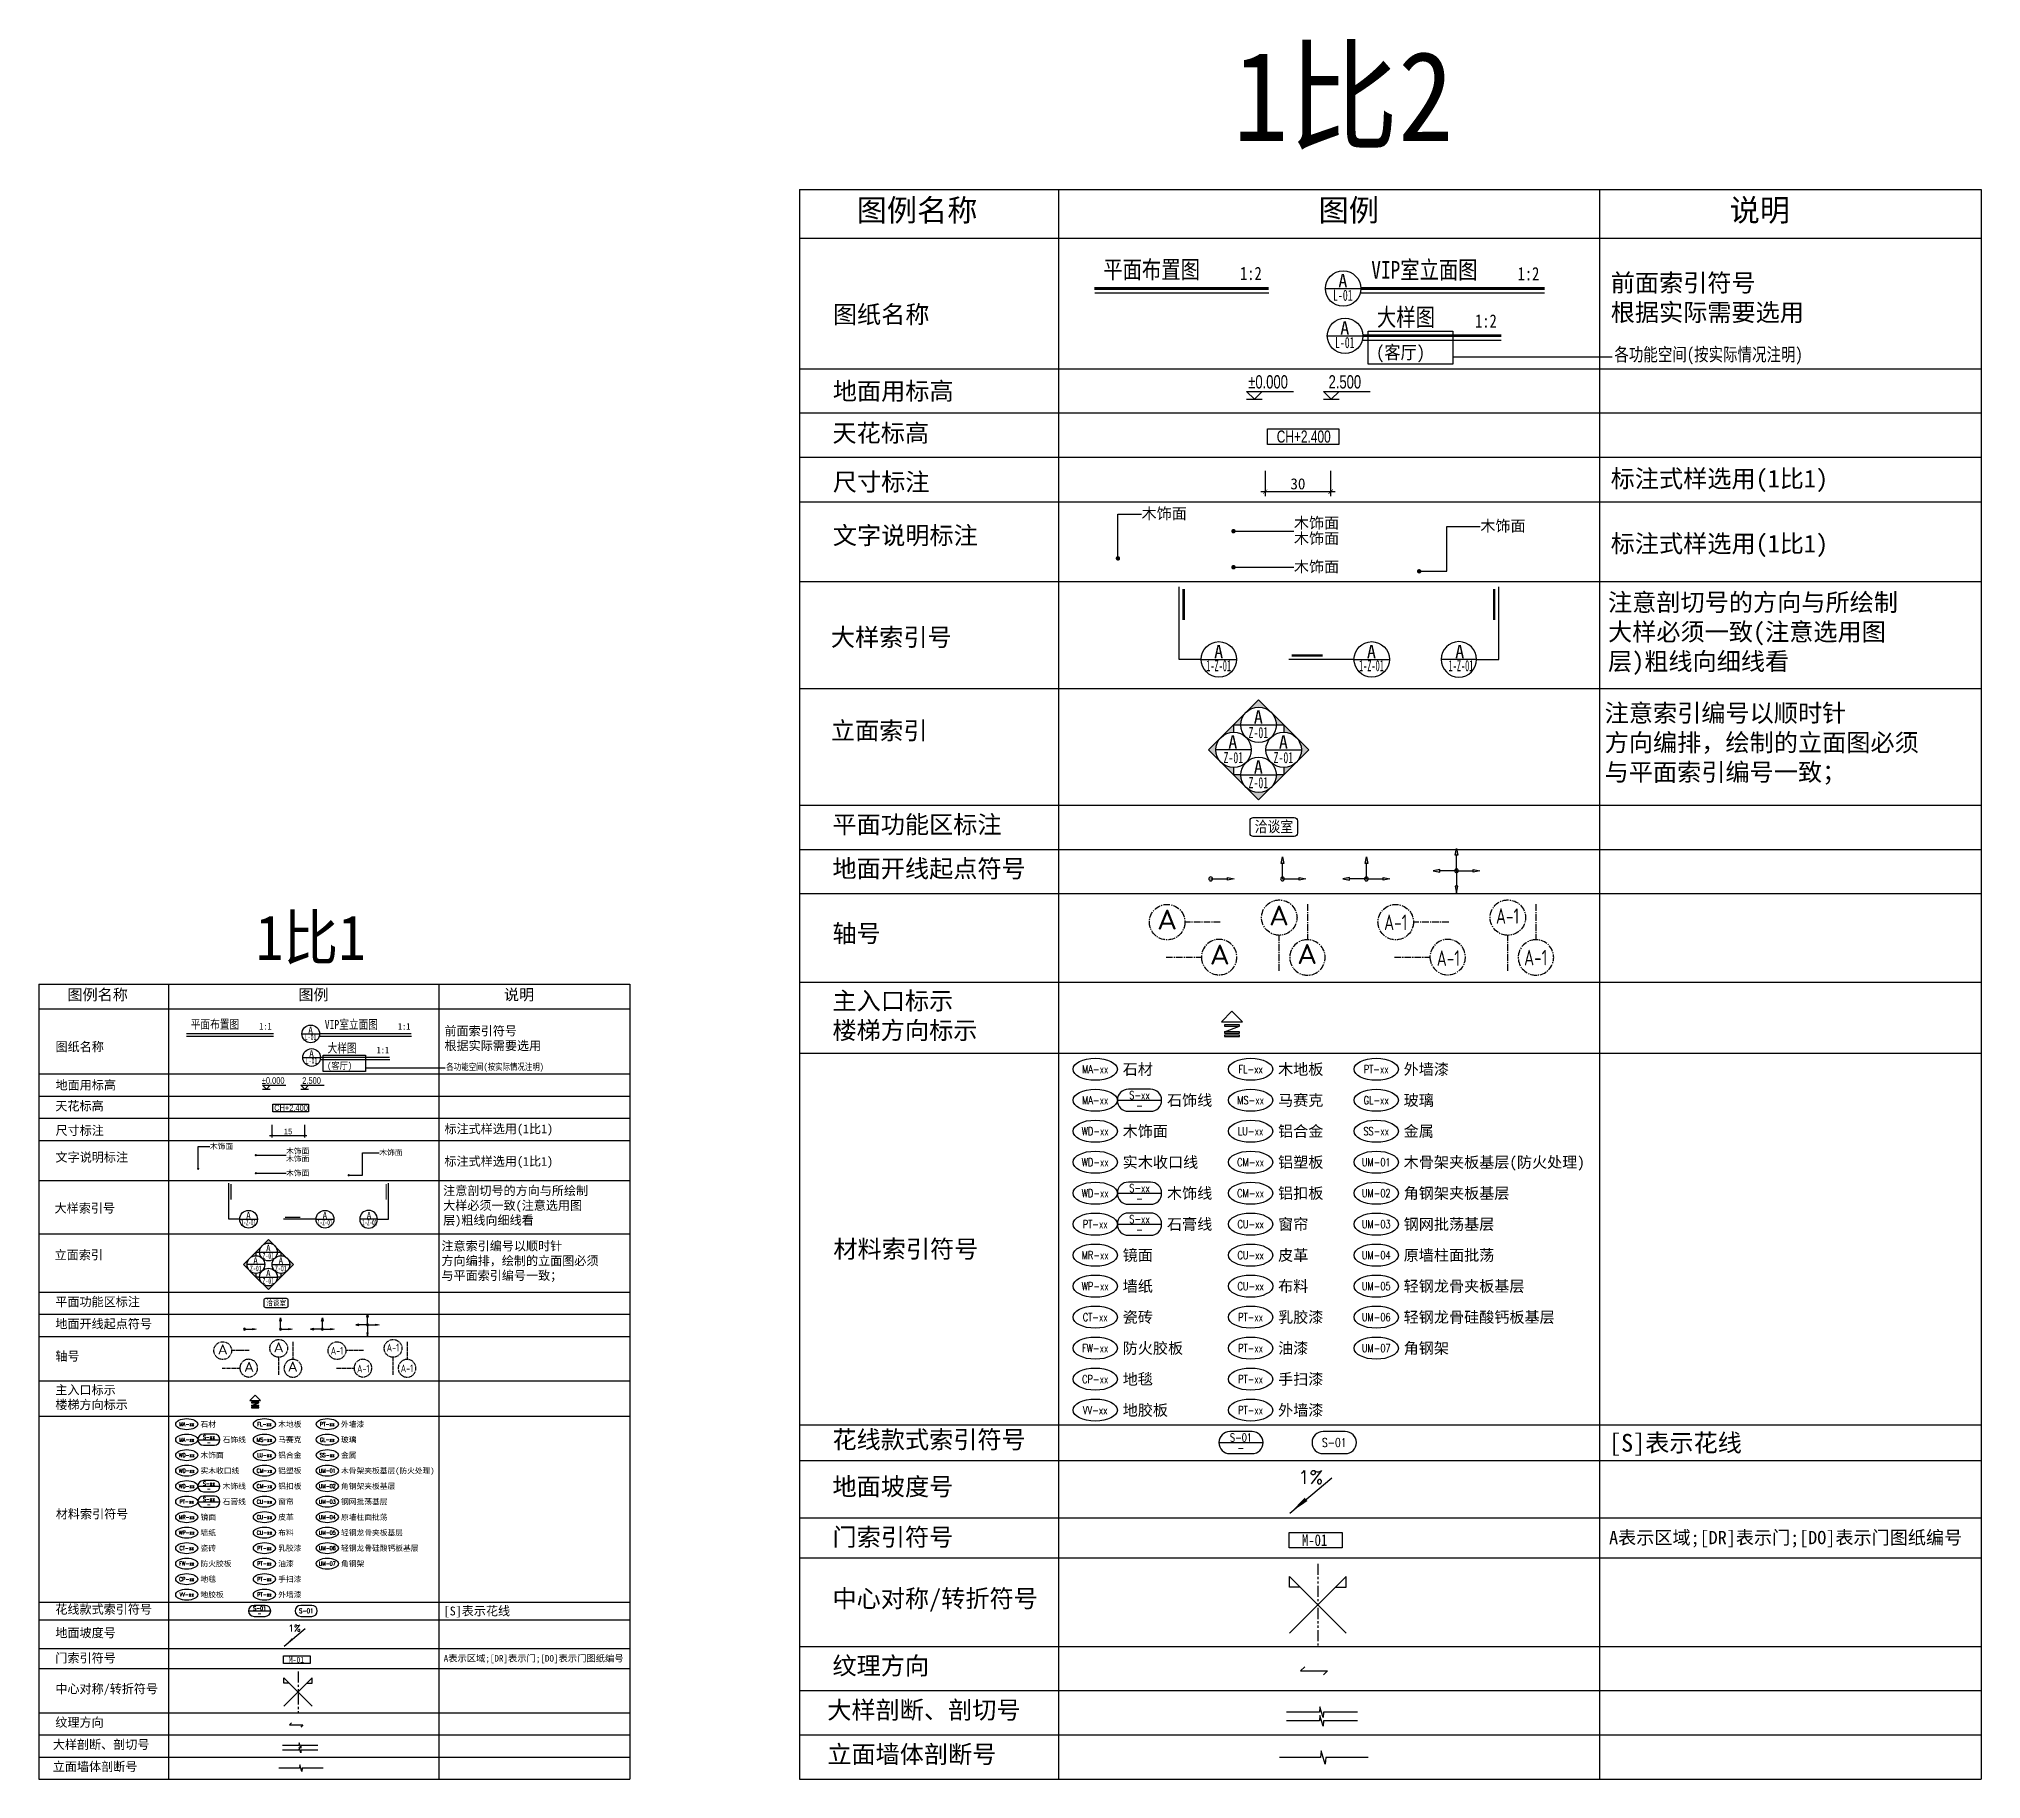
# Model space of a CAD drawing. Header units: millimetres. Extents: x -235126 to 312941, y -228449 to 114042.
# Drawn here: x -165190 to -164313, y 35428 to 36214 of the extents above; entities that cross this region are included whole.
import ezdxf
from ezdxf.enums import TextEntityAlignment as Align

# ---------------------------------------------------------------- set-up
doc = ezdxf.new("R2010")
doc.units = ezdxf.units.MM
doc.header["$LTSCALE"] = 800
for name, pattern in [('CENTER2', [1.125, 0.75, -0.125, 0.125, -0.125]), ('DASH', [0.35, 0.25, -0.1]), ('PHANTOM2', [1.25, 0.625, -0.125, 0.125, -0.125, 0.125, -0.125])]:
    doc.linetypes.add(name, pattern=pattern)
doc.layers.get('DEFPOINTS').update_dxf_attribs({"color": 250})
for name, color, linetype in [('AXIS', 3, 'Continuous'), ('E立-ELEV6_LSCAPE', 8, 'Continuous'), ('FC-TEXT-地坪标注', 7, 'Continuous'), ('FC-地坪铺贴', 8, 'Continuous'), ('RC-天花标高', 7, 'Continuous')]:
    doc.layers.add(name, color=color, linetype=linetype)
doc.styles.add('DRAWING_NAME', font='simhei.ttf', dxfattribs={"width": 0.8})
doc.styles.add('HAN', font='romans', dxfattribs={"bigfont": 'hzdx.shx'})
doc.styles.add('HZDX', font='isocp3.shx', dxfattribs={"width": 0.8, "bigfont": 'hzdx.shx'})
doc.styles.add('ISO', font='ISOCP.shx', dxfattribs={"width": 0.75})
doc.styles.add('LINEDRAW', font='txt.shx', dxfattribs={"width": 0.7, "bigfont": '1.shx'})
doc.styles.get("Standard").update_dxf_attribs({"font": 'arial.ttf'})
doc.styles.add('TXT', font='txt.shx')
doc.styles.add('宋-ZY', font='')
doc.styles.add('繁线体', font='simhei.ttf')
doc.styles.add('黑体', font='simhei.ttf', dxfattribs={"width": 0.8})
doc.styles.get('宋-ZY').set_extended_font_data('SimSun')
doc.dimstyles.new('1比1', dxfattribs={"dimtxt": 2.5, "dimasz": 1, "dimexe": 1, "dimexo": 1.5, "dimgap": 0.5, "dimtad": 1, "dimdec": 0, "dimzin": 0, "dimdsep": 46, "dimtxsty": '宋-ZY', "dimblk": 'ARCHTICK', "dimcen": 0.09, "dimdle": 1, "dimclrd": 8, "dimclre": 8, "dimclrt": 2, "dimadec": 0, "dimazin": 0, "dimtfac": 1, "dimtdec": 0, "dimtix": 1, "dimtmove": 2, "dimatfit": 3, "dimldrblk": 'DOT', "dimfxl": 1, "dimtolj": 1, "dimtzin": 0, "dimlwd": -1, "dimlwe": -1, "dimarcsym": 0})
doc.dimstyles.new('1比2', dxfattribs={"dimscale": 2, "dimtxt": 2.5, "dimasz": 1, "dimexe": 1, "dimexo": 1.5, "dimgap": 0.5, "dimtad": 1, "dimdec": 0, "dimzin": 0, "dimdsep": 46, "dimtxsty": '宋-ZY', "dimblk": 'ARCHTICK', "dimcen": 0.09, "dimdle": 1, "dimclrd": 8, "dimclre": 8, "dimclrt": 2, "dimadec": 0, "dimazin": 0, "dimtfac": 1, "dimtdec": 0, "dimtix": 1, "dimtmove": 2, "dimatfit": 3, "dimldrblk": 'DOT', "dimfxl": 1, "dimtolj": 1, "dimtzin": 0, "dimlwd": -1, "dimlwe": -1, "dimarcsym": 0})

msp = doc.modelspace()

# ---------------------------------------------------------------- texts
at = {"color": 7, "style": 'DRAWING_NAME', "width": 0.9}
for height, p in [(6, (-164586.19, 36069.89)), (3, (-165059.9, 35749.12))]:
    msp.add_text('(客厅)', height=height, dxfattribs=at).set_placement(p)
at = {"style": '宋-ZY', "width": 0.85}
for height, p in [(5, (-164632.35, 35858.62)), (2.5, (-165082.98, 35643.49))]:
    msp.add_text('洽谈室', height=height, dxfattribs=at).set_placement(p, align=Align.MIDDLE_CENTER)
at = {"attachment_point": 4}
for s, insert, char_height, style in [('图例名称', (-164820.79, 36136.52), 10, '繁线体'), ('图例', (-164612.17, 36136.52), 10, '繁线体'), ('说明', (-164426.55, 36136.52), 10, '繁线体'), ('前面索引符号\\P根据实际需要选用', (-164480.26, 36097.15), 8, '繁线体'), ('图纸名称', (-164831.55, 36089.57), 8, '繁线体'), ('地面用标高', (-164831.55, 36054.93), 8, '繁线体'), ('天花标高', (-164831.72, 36036), 8, '繁线体'), ('尺寸标注', (-164831.55, 36013.9), 8, '繁线体'), ('标注式样选用(1比1)', (-164480.26, 36014.77), 8, '繁线体'), ('木饰面', (-164692.12, 35999.82), 5, '宋-ZY'), ('文字说明标注', (-164831.55, 35989.7), 8, '繁线体'), ('木饰面', (-164539.12, 35994.22), 5, '宋-ZY'), ('标注式样选用(1比1)', (-164480.26, 35985.43), 8, '繁线体'), ('{\\H1x;木饰面}', (-164623.32, 35975.79), 5, '宋-ZY'), ('注意剖切号的方向与所绘制\\P大样必须一致(注意选用图\\P层)粗线向细线看', (-164481.46, 35945.57), 8, '繁线体'), ('大样索引号', (-164832.43, 35943.75), 8, '繁线体'), ('注意索引编号以顺时针\\P方向编排，绘制的立面图必须\\P与平面索引编号一致；', (-164482.98, 35895.74), 8, '繁线体'), ('立面索引', (-164832.43, 35901.55), 8, '繁线体'), ('平面功能区标注', (-164831.72, 35859.15), 8, '繁线体'), ('地面开线起点符号', (-164831.72, 35839.19), 8, '繁线体'), ('轴号', (-164831.72, 35809.96), 8, '繁线体'), ('图例名称', (-165177.2, 35782.44), 5, '繁线体'), ('图例', (-165072.89, 35782.44), 5, '繁线体'), ('说明', (-164980.08, 35782.44), 5, '繁线体'), ('主入口标示\\P楼梯方向标示', (-164831.72, 35772.85), 8, '繁线体'), ('前面索引符号\\P根据实际需要选用', (-165006.94, 35762.75), 4, '繁线体'), ('图纸名称', (-165182.58, 35758.96), 4, '繁线体'), ('地面用标高', (-165182.58, 35741.64), 4, '繁线体'), ('天花标高', (-165182.67, 35732.18), 4, '繁线体'), ('尺寸标注', (-165182.58, 35721.12), 4, '繁线体'), ('标注式样选用(1比1)', (-165006.94, 35721.56), 4, '繁线体'), ('文字说明标注', (-165182.58, 35709.03), 4, '繁线体'), ('木饰面', (-165112.86, 35714.09), 2.5, '宋-ZY'), ('木饰面', (-165036.37, 35711.29), 2.5, '宋-ZY'), ('{\\H1x;木饰面}', (-165078.46, 35702.07), 2.5, '宋-ZY'), ('标注式样选用(1比1)', (-165006.94, 35706.89), 4, '繁线体'), ('注意剖切号的方向与所绘制\\P大样必须一致(注意选用图\\P层)粗线向细线看', (-165007.53, 35686.96), 4, '繁线体'), ('大样索引号', (-165183.02, 35686.05), 4, '繁线体'), ('立面索引', (-165183.02, 35664.95), 4, '繁线体'), ('注意索引编号以顺时针\\P方向编排，绘制的立面图必须\\P与平面索引编号一致；', (-165008.3, 35662.05), 4, '繁线体'), ('材料索引符号', (-164831.32, 35667.42), 8, '繁线体'), ('平面功能区标注', (-165182.67, 35643.75), 4, '繁线体'), ('地面开线起点符号', (-165182.67, 35633.77), 4, '繁线体'), ('轴号', (-165182.67, 35619.16), 4, '繁线体'), ('主入口标示\\P楼梯方向标示', (-165182.67, 35600.6), 4, '繁线体'), ('花线款式索引符号', (-164831.72, 35581.32), 8, '繁线体'), ('[S]表示花线', (-164480.98, 35579.36), 8, '繁线体'), ('地面坡度号', (-164831.72, 35560.07), 8, '繁线体'), ('材料索引符号', (-165182.46, 35547.89), 4, '繁线体'), ('门索引符号', (-164831.72, 35537.29), 8, '繁线体'), ('A表示区域;[DR]表示门;[DO]表示门图纸编号', (-164480.98, 35536.72), 6, '繁线体'), ('中心对称/转折符号', (-164831.72, 35508.99), 8, '繁线体'), ('花线款式索引符号', (-165182.67, 35504.84), 4, '繁线体'), ('[S]表示花线', (-165007.3, 35503.85), 4, '繁线体'), ('地面坡度号', (-165182.67, 35494.21), 4, '繁线体'), ('门索引符号', (-165182.67, 35482.82), 4, '繁线体'), ('A表示区域;[DR]表示门;[DO]表示门图纸编号', (-165007.3, 35482.54), 3, '繁线体'), ('纹理方向', (-164831.72, 35479.15), 8, '繁线体'), ('中心对称/转折符号', (-165182.67, 35468.67), 4, '繁线体'), ('大样剖断、剖切号', (-164834.05, 35459.15), 8, '繁线体'), ('纹理方向', (-165182.67, 35453.75), 4, '繁线体'), ('大样剖断、剖切号', (-165183.83, 35443.75), 4, '繁线体'), ('立面墙体剖断号', (-164834.05, 35439.15), 8, '繁线体'), ('立面墙体剖断号', (-165183.83, 35433.75), 4, '繁线体')]:
    msp.add_mtext(s, dxfattribs=dict(at, insert=insert, char_height=char_height, style=style))
at = {"color": 7, "attachment_point": 4, "style": 'DRAWING_NAME'}
for insert, char_height in [((-164478.61, 36071.14), 6), ((-165006.11, 35749.75), 3)]:
    msp.add_mtext('各功能空间(按实际情况注明)', dxfattribs=dict(at, insert=insert, char_height=char_height))
at = {"attachment_point": 4, "line_spacing_factor": 0.84, "style": '宋-ZY'}
for insert, char_height in [((-164623.32, 35992.08), 5), ((-165078.46, 35710.22), 2.5)]:
    msp.add_mtext('木饰面\\P木饰面', dxfattribs=dict(at, insert=insert, char_height=char_height))
at = {"layer": 'DEFPOINTS', "color": 40, "style": 'DRAWING_NAME', "width": 0.9}
for s, height, p in [('1比2', 40.5, (-164650.68, 36168.36)), ('1比1', 20.25, (-165092.14, 35798.36))]:
    msp.add_text(s, height=height, dxfattribs=at).set_placement(p)

# ---------------------------------------------------------------- blocks, each defined once
blk = doc.blocks.new('MH3.5')
at = {"color": 2}
blk.add_lwpolyline([(12, -1.75), (0, -1.75), (0, 1.75), (12, 1.75)], close=True, dxfattribs=at)
at = {"color": 4, "ltscale": 2, "style": 'HZDX', "width": 0.8}
blk.add_attdef('CH+2.400', text='', height=2.64, dxfattribs=at).set_placement((5.78, 0.01), align=Align.MIDDLE_CENTER)
blk = doc.blocks.new('CH+-')
at = {"color": 2}
blk.add_lwpolyline([(16.13, -1.75), (0, -1.75), (0, 1.75), (16.13, 1.75)], close=True, dxfattribs=at)
at = {"color": 4, "ltscale": 2, "width": 0.7}
blk.add_attdef('CH+2.400', text='', height=3.5, dxfattribs=at).set_placement((8.17, 0.01), align=Align.MIDDLE_CENTER)
blk = doc.blocks.new('_ArchTick')
at = {"color": 0, "linetype": 'ByBlock', "const_width": 0.15}
blk.add_lwpolyline([(-0.5, -0.5), (0.5, 0.5)], dxfattribs=at)
blk = doc.blocks.new('_Dot')
at = {"color": 0, "linetype": 'ByBlock', "lineweight": -2}
blk.add_line((-0.5, 0), (-1, 0), dxfattribs=at)
at = {"color": 0, "linetype": 'ByBlock', "const_width": 0.5}
blk.add_lwpolyline([(-0.25, 0, 1), (0.25, 0, 1)], format="xyb", close=True, dxfattribs=at)
blk = doc.blocks.new('*D37')
at = {"color": 8, "transparency": 16777216}
for p, q in [((-165085.96, 35719.14), (-165069.17, 35719.14)), ((-165084.96, 35723.85), (-165084.96, 35718.14)), ((-165070.17, 35723.85), (-165070.17, 35718.14))]:
    blk.add_line(p, q, dxfattribs=at)
at = {"layer": 'DEFPOINTS', "color": 0, "transparency": 16777216}
for p in [(-165084.96, 35725.35), (-165070.17, 35725.35), (-165070.17, 35719.14)]:
    blk.add_point(p, dxfattribs=at)
at = {"color": 8, "transparency": 16777216, "rotation": 180}
blk.add_blockref('_ArchTick', (-165084.96, 35719.14), dxfattribs=at)
at = {"color": 8, "transparency": 16777216}
blk.add_blockref('_ArchTick', (-165070.17, 35719.14), dxfattribs=at)
at = {"color": 2, "transparency": 16777216, "insert": (-165077.56, 35720.92), "char_height": 2.5, "attachment_point": 5}
blk.add_mtext('\\A1;15', dxfattribs=at)
blk = doc.blocks.new('MARK-IN')
for p, q in [((-120, -123), (0, 0)), ((0, 0), (120, -123)), ((-120, -123), (120, -123)), ((-83, -235), (83, -171))]:
    blk.add_line(p, q)
for points in [[(83, -171), (83, -156), (-83, -156), (-83, -171)], [(83, -250), (83, -235), (-83, -235), (-83, -250)], [(83, -289), (83, -273), (-83, -273), (-83, -289)]]:
    blk.add_lwpolyline(points, close=True)
blk = doc.blocks.new('A$C4FBA2034')
at = {"color": 4, "style": '黑体', "width": 0.8}
blk.add_attdef('平面布置图', text='', height=4, dxfattribs=at).set_placement((23.6, 1.17), align=Align.RIGHT)
blk.add_attdef('1:1', (32.66, 0.79), '', height=3, dxfattribs=at)
blk = doc.blocks.new('CCPP')
h = blk.add_hatch(color=2)
h.paths.add_polyline_path([(-0.31, -3.5), (0.31, -3.5), (0, -5)])
edge = h.paths.add_edge_path()
edge.add_ellipse((0, 0), major_axis=(0.31, 0.31), ratio=1, start_angle=45, end_angle=225, ccw=False)
edge.add_ellipse((0, 0), major_axis=(0.31, 0.31), ratio=1, start_angle=225, end_angle=405, ccw=False)
h.paths.add_polyline_path([(-5.29, 0), (-3.79, 0.31), (-3.79, -0.31)])
at = {"color": 2}
for p, q in [((-5.29, 0), (-3.79, 0.31)), ((-3.79, -0.31), (-5.29, 0)), ((-3.79, 0.31), (-3.79, -0.31)), ((0, 0), (-3.79, 0)), ((0, 0), (0, -3.5)), ((-0.31, -3.5), (0.31, -3.5)), ((0, -5), (-0.31, -3.5)), ((0.31, -3.5), (0, -5))]:
    blk.add_line(p, q, dxfattribs=at)
at = {"color": 2, "extrusion": (0, 0, -1)}
blk.add_ellipse((0, 0), major_axis=(-0.31, 0.31), ratio=1, start_param=4.712389, end_param=10.995574, dxfattribs=at)
blk = doc.blocks.new('KKXXFF1')
h = blk.add_hatch(color=2)
h.paths.add_polyline_path([(5.29, 0), (3.79, 0.31), (3.79, -0.31)])
edge = h.paths.add_edge_path()
edge.add_ellipse((0, 0), major_axis=(0.31, -0.31), ratio=1, start_angle=45, end_angle=90)
edge.add_ellipse((0, 0), major_axis=(0.31, -0.31), ratio=1, start_angle=-270, end_angle=45)
at = {"color": 2}
for p, q in [((0, 0), (3.79, 0)), ((3.79, 0.31), (5.29, 0)), ((3.79, -0.31), (3.79, 0.31)), ((5.29, 0), (3.79, -0.31))]:
    blk.add_line(p, q, dxfattribs=at)
at = {"color": 2, "extrusion": (0, 0, -1)}
blk.add_ellipse((0, 0), major_axis=(0.31, -0.31), ratio=1, start_param=4.712389, end_param=10.995574, dxfattribs=at)
blk = doc.blocks.new('KKXXFF3')
h = blk.add_hatch(color=2)
edge = h.paths.add_edge_path()
edge.add_ellipse((0, 0), major_axis=(0.31, -0.31), ratio=1, start_angle=0, end_angle=360, ccw=False)
h.paths.add_polyline_path([(0.31, 3.5), (-0.31, 3.5), (0, 5)])
h.paths.add_polyline_path([(5.29, 0), (3.79, -0.31), (3.79, 0.31)])
h.paths.add_polyline_path([(-5.29, 0), (-3.79, -0.31), (-3.79, 0.31)])
at = {"color": 2}
for p, q in [((-0.31, 3.5), (0, 5)), ((0, 5), (0.31, 3.5)), ((-3.79, 0.31), (-5.29, 0)), ((-3.79, -0.31), (-3.79, 0.31)), ((0, 0), (-3.79, 0)), ((0.31, 3.5), (-0.31, 3.5)), ((0, 0), (0, 3.5)), ((0, 0), (3.79, 0)), ((3.79, 0.31), (5.29, 0)), ((3.79, -0.31), (3.79, 0.31)), ((-5.29, 0), (-3.79, -0.31)), ((5.29, 0), (3.79, -0.31))]:
    blk.add_line(p, q, dxfattribs=at)
at = {"color": 2, "extrusion": (0, 0, -1)}
blk.add_ellipse((0, 0), major_axis=(0.31, -0.31), ratio=1, start_param=4.712389, end_param=10.995574, dxfattribs=at)
blk = doc.blocks.new('KKXXFF4')
h = blk.add_hatch(color=2)
edge = h.paths.add_edge_path()
edge.add_ellipse((0, 0), major_axis=(0.31, -0.31), ratio=1, start_angle=0, end_angle=360, ccw=False)
h.paths.add_polyline_path([(5.29, 0), (3.79, -0.31), (3.79, 0.31)])
h.paths.add_polyline_path([(0, 5), (0.31, 3.5), (-0.31, 3.5)])
h.paths.add_polyline_path([(0.31, -3.5), (-0.31, -3.5), (0, -5)])
h.paths.add_polyline_path([(-5.29, 0), (-3.79, -0.31), (-3.79, 0.31)])
at = {"color": 2}
for p, q in [((-0.31, 3.5), (0, 5)), ((0, 5), (0.31, 3.5)), ((-3.79, 0.31), (-5.29, 0)), ((-3.79, -0.31), (-3.79, 0.31)), ((0, 0), (-3.79, 0)), ((0.31, 3.5), (-0.31, 3.5)), ((0, 0), (0, 3.5)), ((0, 0), (3.79, 0)), ((3.79, 0.31), (5.29, 0)), ((3.79, -0.31), (3.79, 0.31)), ((-5.29, 0), (-3.79, -0.31)), ((-0.31, -3.5), (0, -5)), ((0.31, -3.5), (-0.31, -3.5)), ((0, 0), (0, -3.5)), ((0, -5), (0.31, -3.5)), ((5.29, 0), (3.79, -0.31))]:
    blk.add_line(p, q, dxfattribs=at)
at = {"color": 2, "extrusion": (0, 0, -1)}
blk.add_ellipse((0, 0), major_axis=(0.31, -0.31), ratio=1, start_param=4.712389, end_param=10.995574, dxfattribs=at)
blk = doc.blocks.new('A$C64543D7B')
at = {"color": 2}
blk.add_line((0.06, 4), (8.06, 4), dxfattribs=at)
blk.add_circle((4.06, 4), 4, dxfattribs=at)
at = {"color": 6, "style": '黑体'}
blk.add_attdef('方向', text='', height=2.74, dxfattribs=at).set_placement((4, 5.77), align=Align.MIDDLE_CENTER)
at = {"color": 6, "style": 'HZDX', "width": 0.5}
blk.add_attdef('图号', text='', height=2.47, dxfattribs=at).set_placement((4, 2.26), align=Align.MIDDLE_CENTER)
blk = doc.blocks.new('SS111')
h = blk.add_hatch(color=2)
h.paths.add_polyline_path([(-2.83, 6.83), (-5.66, 4), (-4, 4, -0.198912)])
h.paths.add_polyline_path([(0, 9.66), (-2.83, 6.83, -0.414214), (2.83, 6.83)])
h.paths.add_polyline_path([(2.83, 6.83, -0.198912), (4, 4), (5.66, 4)])
at = {"color": 2}
blk.add_line((-4, 4), (4, 4), dxfattribs=at)
blk.add_lwpolyline([(4, 4), (5.66, 4), (0, 9.66), (-5.66, 4), (-4, 4)], dxfattribs=at)
blk.add_circle((0, 4), 4, dxfattribs=at)
at = {"color": 7, "style": '黑体'}
blk.add_attdef('方向', text='', height=3, dxfattribs=at).set_placement((-0.06, 5.77), align=Align.MIDDLE_CENTER)
at = {"color": 2, "style": 'HZDX', "width": 0.6}
blk.add_attdef('图号', text='', height=3, dxfattribs=at).set_placement((-0.06, 2.26), align=Align.MIDDLE_CENTER)
blk = doc.blocks.new('SS222')
h = blk.add_hatch(color=2)
h.paths.add_polyline_path([(6.83, 2.83), (4, 5.66), (4, 4, -0.198912)])
h.paths.add_polyline_path([(9.66, 0), (6.83, 2.83, -0.414214), (6.83, -2.83)])
h.paths.add_polyline_path([(6.83, -2.83, -0.198912), (4, -4), (4, -5.66)])
at = {"color": 2}
blk.add_line((0, 0), (8, 0), dxfattribs=at)
blk.add_lwpolyline([(4, -4), (4, -5.66), (9.66, 0), (4, 5.66), (4, 4)], dxfattribs=at)
blk.add_circle((4, 0), 4, dxfattribs=at)
at = {"color": 7, "style": '黑体'}
blk.add_attdef('方向', text='', height=3, dxfattribs=at).set_placement((3.94, 1.77), align=Align.MIDDLE_CENTER)
at = {"color": 2, "style": 'HZDX', "width": 0.6}
blk.add_attdef('图号', text='', height=3, dxfattribs=at).set_placement((3.94, -1.74), align=Align.MIDDLE_CENTER)
blk = doc.blocks.new('SS333')
h = blk.add_hatch(color=2)
h.paths.add_polyline_path([(2.89, -4.6), (5.72, -1.77), (4.06, -1.77, -0.198912)])
h.paths.add_polyline_path([(0.06, -7.42), (2.89, -4.6, -0.414214), (-2.77, -4.6)])
h.paths.add_polyline_path([(-2.77, -4.6, -0.198912), (-3.94, -1.77), (-5.6, -1.77)])
at = {"color": 2}
blk.add_line((-3.94, -1.77), (4.06, -1.77), dxfattribs=at)
blk.add_lwpolyline([(-3.94, -1.77), (-5.59, -1.77), (0.06, -7.42), (5.72, -1.77), (4.06, -1.77)], dxfattribs=at)
blk.add_circle((0.06, -1.77), 4, dxfattribs=at)
at = {"color": 7, "style": '黑体'}
blk.add_attdef('方向', text='', height=3, dxfattribs=at).set_placement((0, 0), align=Align.MIDDLE_CENTER)
at = {"color": 2, "style": 'HZDX', "width": 0.6}
blk.add_attdef('图号', text='', height=3, dxfattribs=at).set_placement((0, -3.51), align=Align.MIDDLE_CENTER)
blk = doc.blocks.new('SS444')
h = blk.add_hatch(color=2)
h.paths.add_polyline_path([(-6.83, 2.83), (-4, 5.66), (-4, 4, 0.198912)])
h.paths.add_polyline_path([(-9.66, 0), (-6.83, 2.83, 0.414214), (-6.83, -2.83)])
h.paths.add_polyline_path([(-6.83, -2.83, 0.198912), (-4, -4), (-4, -5.66)])
at = {"color": 2}
blk.add_line((0, 0), (-8, 0), dxfattribs=at)
blk.add_lwpolyline([(-4, -4), (-4, -5.66), (-9.66, 0), (-4, 5.66), (-4, 4)], dxfattribs=at)
blk.add_circle((-4, 0), 4, dxfattribs=at)
at = {"color": 7, "style": '黑体'}
blk.add_attdef('方向', text='', height=3, rotation=0, dxfattribs=at).set_placement((-3.16, 1.77), align=Align.MIDDLE_CENTER)
at = {"color": 2, "style": 'HZDX', "width": 0.6}
blk.add_attdef('图号', text='', height=3, rotation=0, dxfattribs=at).set_placement((-3.46, -1.74), align=Align.MIDDLE_CENTER)
blk = doc.blocks.new('A$C60323B29')
at = {"color": 2}
blk.add_line((0, 0), (3.52, 0), dxfattribs=at)
blk.add_lwpolyline([(3.52, 1.76), (1.76, 0), (0, 1.76), (10.56, 1.76)], dxfattribs=at)
at = {"color": 7, "ltscale": 2, "style": 'HZDX', "width": 0.8}
blk.add_attdef('%%P0.000', text='', height=2.64, dxfattribs=at).set_placement((4.84, 3.42), align=Align.MIDDLE_CENTER)
blk = doc.blocks.new('A$C48007FC5')
at = {"color": 2}
blk.add_line((0, 0), (9.47, 7.93), dxfattribs=at)
blk.add_solid([(0, 0), (3.37, 3.45), (3.99, 2.71)], dxfattribs=at)
at = {"color": 7, "style": 'HAN'}
blk.add_text('1%', height=3, rotation=359.7652, dxfattribs=at).set_placement((1.87, 6.61))
blk = doc.blocks.new('MARK-S-2')
at = {"color": 0}
blk.add_lwpolyline([(7.5, 2.5), (2.5, 2.5, 1), (2.5, -2.5), (7.5, -2.5, 1)], format="xyb", close=True, dxfattribs=at)
at = {"color": 7, "style": 'LINEDRAW', "width": 0.75}
blk.add_attdef('S-01', text='', height=2, dxfattribs=at).set_placement((5, 0), align=Align.MIDDLE_CENTER)
blk = doc.blocks.new('MARK-S-1')
blk.add_line((0, 0), (10, 0))
at = {"color": 0}
blk.add_lwpolyline([(7.5, 2.5), (2.5, 2.5, 1), (2.5, -2.5), (7.5, -2.5, 1)], format="xyb", close=True, dxfattribs=at)
at = {"color": 7, "style": 'LINEDRAW', "width": 0.75}
for tag, p in [('S-01', (5, 1.15)), ('-', (5, -1.23))]:
    blk.add_attdef(tag, text='', height=1.8, dxfattribs=at).set_placement(p, align=Align.MIDDLE_CENTER)
blk = doc.blocks.new('MARK-ME-M1')
blk.add_ellipse((5, 0), major_axis=(5, 0), ratio=0.5)
at = {"color": 7, "style": '宋-ZY'}
blk.add_attdef('MA-XX', text='', height=1.88, dxfattribs=at).set_placement((5, 0), align=Align.MIDDLE_CENTER)
blk.add_attdef('材料', text='', height=2.5, dxfattribs=at).set_placement((11.2, 0), align=Align.MIDDLE_LEFT)
blk = doc.blocks.new('MARK-ME-M2')
blk.add_line((10, 0), (20, 0))
blk.add_lwpolyline([(17.5, 2.5), (12.5, 2.5, 1), (12.5, -2.5), (17.5, -2.5, 1)], format="xyb", close=True)
blk.add_ellipse((5, 0), major_axis=(5, 0), ratio=0.5)
at = {"color": 2, "style": 'TXT', "width": 0.75}
for tag, p in [('MA-XX', (5, 0)), ('S-01', (15, 1.15)), ('-', (15, -1.23))]:
    blk.add_attdef(tag, text='', height=1.8, dxfattribs=at).set_placement(p, align=Align.MIDDLE_CENTER)
at = {"color": 7, "style": '宋-ZY'}
blk.add_attdef('材料', text='', height=2.5, dxfattribs=at).set_placement((21.2, 0), align=Align.MIDDLE_LEFT)
blk = doc.blocks.new('ZHTHA1')
at = {"color": 8, "linetype": 'CENTER2', "ltscale": 0.0025}
blk.add_line((0, 0), (-8, 0), dxfattribs=at)
blk.add_ellipse((-12, 0), major_axis=(2.83, 2.83), ratio=1, start_param=5.497787, end_param=11.780972, dxfattribs=at)
at = {"color": 7, "style": 'ISO', "width": 1.25}
blk.add_attdef('A', text='', height=4.5, dxfattribs=at).set_placement((-12, -3.03), align=Align.BOTTOM_CENTER)
blk = doc.blocks.new('*D36')
at = {"color": 8, "transparency": 16777216}
for p, q in [((-164636.3, 36019.36), (-164636.3, 36007.94)), ((-164606.72, 36019.36), (-164606.72, 36007.94)), ((-164638.3, 36009.94), (-164604.72, 36009.94))]:
    blk.add_line(p, q, dxfattribs=at)
at = {"layer": 'DEFPOINTS', "color": 0, "transparency": 16777216}
for p in [(-164636.3, 36022.36), (-164606.72, 36022.36), (-164606.72, 36009.94)]:
    blk.add_point(p, dxfattribs=at)
at = {"color": 8, "transparency": 16777216, "xscale": 2, "yscale": 2, "zscale": 2, "rotation": 180}
blk.add_blockref('_ArchTick', (-164636.3, 36009.94), dxfattribs=at)
at = {"color": 8, "transparency": 16777216, "xscale": 2, "yscale": 2, "zscale": 2}
blk.add_blockref('_ArchTick', (-164606.72, 36009.94), dxfattribs=at)
at = {"color": 2, "transparency": 16777216, "insert": (-164621.51, 36013.44), "char_height": 5, "attachment_point": 5, "style": '宋-ZY'}
blk.add_mtext('\\A1;30', dxfattribs=at)

# ---------------------------------------------------------------- dimensions: what is measured, and where the dimension line sits
dim = msp.add_aligned_dim(p1=(-164636.3, 36022.36), p2=(-164606.72, 36022.36), distance=-12.42, dimstyle='1比2')
dim.commit()
dim.dimension.update_dxf_attribs({"geometry": '*D36', "text_midpoint": (-164621.51, 36013.44)})
dim = msp.add_aligned_dim(p1=(-165084.96, 35725.35), p2=(-165070.17, 35725.35), distance=-6.21, dimstyle='1比1', override={"dimtxsty": 'Standard'})
dim.commit()
dim.dimension.update_dxf_attribs({"geometry": '*D37', "text_midpoint": (-165077.56, 35720.92)})

# ---------------------------------------------------------------- linework, layer by layer
for p, q in [((-164846.64, 36146.42), (-164846.64, 35428.35)), ((-164846.64, 36146.42), (-164312.94, 36146.42)), ((-164729.59, 36146.42), (-164729.59, 35428.35)), ((-164485.29, 36146.42), (-164485.29, 35428.35)), ((-164312.94, 36146.42), (-164312.94, 35428.35)), ((-164846.64, 36124.42), (-164312.94, 36124.42)), ((-164846.64, 36065.48), (-164312.94, 36065.48)), ((-164846.64, 36045.48), (-164312.94, 36045.48)), ((-164846.64, 36025.48), (-164312.94, 36025.48)), ((-164846.64, 36005.35), (-164312.94, 36005.35)), ((-164846.64, 35969.35), (-164312.94, 35969.35)), ((-164846.64, 35969.35), (-164312.94, 35969.35)), ((-164846.64, 35921.03), (-164312.94, 35921.03)), ((-164846.64, 35868.35), (-164312.94, 35868.35)), ((-164846.64, 35848.35), (-164312.94, 35848.35)), ((-164846.64, 35828.35), (-164312.94, 35828.35)), ((-164846.64, 35828.35), (-164312.94, 35828.35)), ((-165190.13, 35787.39), (-165190.13, 35428.35)), ((-165190.13, 35787.39), (-164923.28, 35787.39)), ((-165131.6, 35787.39), (-165131.6, 35428.35)), ((-165009.45, 35787.39), (-165009.45, 35428.35)), ((-164923.28, 35787.39), (-164923.28, 35428.35)), ((-164846.64, 35788.35), (-164312.94, 35788.35)), ((-164846.64, 35788.35), (-164312.94, 35788.35)), ((-165190.13, 35776.39), (-164923.28, 35776.39)), ((-164846.64, 35756.35), (-164312.94, 35756.35)), ((-164846.64, 35756.35), (-164312.94, 35756.35)), ((-165190.13, 35746.91), (-164923.28, 35746.91)), ((-165190.13, 35736.91), (-164923.28, 35736.91)), ((-165190.13, 35726.91), (-164923.28, 35726.91)), ((-165190.13, 35716.85), (-164923.28, 35716.85)), ((-165190.13, 35698.85), (-164923.28, 35698.85)), ((-165190.13, 35698.85), (-164923.28, 35698.85)), ((-165190.13, 35674.69), (-164923.28, 35674.69)), ((-165190.13, 35648.35), (-164923.28, 35648.35)), ((-165190.13, 35638.35), (-164923.28, 35638.35)), ((-165190.13, 35628.35), (-164923.28, 35628.35)), ((-165190.13, 35628.35), (-164923.28, 35628.35)), ((-165190.13, 35608.35), (-164923.28, 35608.35)), ((-165190.13, 35608.35), (-164923.28, 35608.35)), ((-165190.13, 35592.35), (-164923.28, 35592.35)), ((-165190.13, 35592.35), (-164923.28, 35592.35)), ((-164846.64, 35588.35), (-164312.94, 35588.35)), ((-164846.64, 35588.35), (-164312.94, 35588.35)), ((-164846.64, 35588.35), (-164312.94, 35588.35)), ((-164846.64, 35572.35), (-164312.94, 35572.35)), ((-164846.64, 35572.35), (-164312.94, 35572.35)), ((-164846.64, 35572.35), (-164312.94, 35572.35)), ((-164846.64, 35546.35), (-164312.94, 35546.35)), ((-164846.64, 35546.35), (-164312.94, 35546.35)), ((-164846.64, 35546.35), (-164312.94, 35546.35)), ((-164846.64, 35546.35), (-164312.94, 35546.35)), ((-164846.64, 35546.35), (-164312.94, 35546.35)), ((-164846.64, 35546.35), (-164312.94, 35546.35)), ((-164846.64, 35546.35), (-164312.94, 35546.35)), ((-164846.64, 35528.35), (-164312.94, 35528.35)), ((-165190.13, 35508.35), (-164923.28, 35508.35)), ((-165190.13, 35508.35), (-164923.28, 35508.35)), ((-165190.13, 35508.35), (-164923.28, 35508.35)), ((-165190.13, 35500.35), (-164923.28, 35500.35)), ((-165190.13, 35500.35), (-164923.28, 35500.35)), ((-165190.13, 35500.35), (-164923.28, 35500.35)), ((-165190.13, 35487.35), (-164923.28, 35487.35)), ((-165190.13, 35487.35), (-164923.28, 35487.35)), ((-165190.13, 35487.35), (-164923.28, 35487.35)), ((-165190.13, 35487.35), (-164923.28, 35487.35)), ((-165190.13, 35487.35), (-164923.28, 35487.35)), ((-165190.13, 35487.35), (-164923.28, 35487.35)), ((-165190.13, 35487.35), (-164923.28, 35487.35)), ((-164846.64, 35488.35), (-164312.94, 35488.35)), ((-164846.64, 35488.35), (-164312.94, 35488.35)), ((-164846.64, 35488.35), (-164312.94, 35488.35)), ((-165190.13, 35478.35), (-164923.28, 35478.35)), ((-164846.64, 35468.35), (-164312.94, 35468.35)), ((-165190.13, 35458.35), (-164923.28, 35458.35)), ((-165190.13, 35458.35), (-164923.28, 35458.35)), ((-165190.13, 35458.35), (-164923.28, 35458.35)), ((-165190.13, 35448.35), (-164923.28, 35448.35)), ((-164846.64, 35448.35), (-164312.94, 35448.35)), ((-165190.13, 35438.35), (-164923.28, 35438.35)), ((-165190.13, 35428.35), (-164923.28, 35428.35)), ((-164846.64, 35428.35), (-164312.94, 35428.35))]:
    msp.add_line(p, q)
at = {"color": 7}
for p, q in [((-164713.24, 36099.74), (-164634.65, 36099.74)), ((-164592.92, 36099.74), (-164510.1, 36099.74)), ((-164592.06, 36078.39), (-164529.71, 36078.39)), ((-165123.43, 35764.05), (-165084.13, 35764.05)), ((-165063.27, 35764.05), (-165021.85, 35764.05)), ((-165062.83, 35753.37), (-165031.66, 35753.37))]:
    msp.add_line(p, q, dxfattribs=at)
at = {"color": 1, "linetype": 'DASH'}
for p, q in [((-164551.55, 36070.86), (-164479.51, 36070.86)), ((-165042.58, 35749.61), (-165006.56, 35749.61))]:
    msp.add_line(p, q, dxfattribs=at)
at = {"color": 253, "linetype": 'PHANTOM2', "ltscale": 0.01}
for p, q in [((-164612.44, 35525.69), (-164612.44, 35488.43)), ((-165073.02, 35477.02), (-165073.02, 35458.39))]:
    msp.add_line(p, q, dxfattribs=at)
at = {"color": 1}
for points, const_width in [([(-164713.4, 36101.74), (-164634.65, 36101.74)], 1.28), ([(-164593.09, 36101.74), (-164510.1, 36101.74)], 1.28), ([(-164592.22, 36080.39), (-164529.71, 36080.39)], 1.28), ([(-165123.51, 35765.05), (-165084.13, 35765.05)], 0.64), ([(-165063.35, 35765.05), (-165021.85, 35765.05)], 0.64), ([(-165062.92, 35754.37), (-165031.66, 35754.37)], 0.64)]:
    msp.add_lwpolyline(points, dxfattribs=dict(at, const_width=const_width))
at = {"color": 1, "linetype": 'DASH'}
for points in [[(-164589.78, 36082.48), (-164551.55, 36082.48), (-164551.55, 36067.59), (-164589.78, 36067.59)], [(-165061.7, 35755.42), (-165042.58, 35755.42), (-165042.58, 35747.97), (-165061.7, 35747.97)]]:
    msp.add_lwpolyline(points, close=True, dxfattribs=at)
at = {"color": 2}
for points in [[(-164665.18, 35934.18), (-164675.16, 35934.18), (-164675.16, 35966.9)], [(-164540.82, 35934.18), (-164530.84, 35934.18), (-164530.84, 35966.9)], [(-164596.17, 35934.18), (-164625.57, 35934.18)], [(-165099.39, 35681.27), (-165104.39, 35681.27), (-165104.39, 35697.63)], [(-165037.21, 35681.27), (-165032.22, 35681.27), (-165032.22, 35697.63)], [(-165064.89, 35681.27), (-165079.59, 35681.27)], [(-164620.44, 35515.14), (-164625.24, 35515.14), (-164625.24, 35519.94), (-164599.64, 35494.34)], [(-164604.44, 35515.14), (-164599.64, 35515.14), (-164599.64, 35519.94), (-164625.24, 35494.34)], [(-165077.02, 35471.74), (-165079.42, 35471.74), (-165079.42, 35474.14), (-165066.62, 35461.34)], [(-165069.02, 35471.74), (-165066.62, 35471.74), (-165066.62, 35474.14), (-165079.42, 35461.34)]]:
    msp.add_lwpolyline(points, dxfattribs=at)
for points, const_width in [([(-164673.09, 35951.98), (-164673.09, 35965.92)], 1.08), ([(-164532.91, 35951.98), (-164532.91, 35965.92)], 1.08), ([(-164610.34, 35935.89), (-164624.28, 35935.89)], 1.08), ([(-165103.35, 35690.16), (-165103.35, 35697.13)], 0.54), ([(-165033.26, 35690.16), (-165033.26, 35697.13)], 0.54), ([(-165071.97, 35682.12), (-165078.94, 35682.12)], 0.54)]:
    msp.add_lwpolyline(points, dxfattribs=dict(at, const_width=const_width))
for points in [[(-164601.75, 35770.62, 0, 0, 0), (-164580.66, 35770.62, 2.4, 0, 0), (-164571.27, 35770.62, 0, 0, 0)], [(-165067.68, 35599.49, 0, 0, 0), (-165057.13, 35599.49, 1.2, 0, 0), (-165052.44, 35599.49, 0, 0, 0)]]:
    msp.add_lwpolyline(points, format="xyseb")
at = {"color": 7}
for points in [[(-164594.64, 35458.65), (-164609.9, 35458.65), (-164610.14, 35456.25), (-164611.58, 35461.05), (-164611.83, 35458.65), (-164626.66, 35458.65)], [(-164594.64, 35454.65), (-164609.9, 35454.65), (-164610.14, 35452.25), (-164611.58, 35457.05), (-164611.83, 35454.65), (-164626.66, 35454.65)], [(-165064.13, 35443.5), (-165071.76, 35443.5), (-165071.88, 35442.3), (-165072.6, 35444.7), (-165072.72, 35443.5), (-165080.13, 35443.5)], [(-165064.13, 35441.5), (-165071.76, 35441.5), (-165071.88, 35440.3), (-165072.6, 35442.7), (-165072.72, 35441.5), (-165080.13, 35441.5)], [(-164589.85, 35438.2), (-164608.92, 35438.2), (-164609.22, 35435.2), (-164611.02, 35441.2), (-164611.32, 35438.2), (-164629.87, 35438.2)], [(-165061.73, 35433.28), (-165071.26, 35433.28), (-165071.41, 35431.78), (-165072.31, 35434.78), (-165072.47, 35433.28), (-165081.74, 35433.28)]]:
    msp.add_lwpolyline(points, dxfattribs=at)
at = {"layer": 'E立-ELEV6_LSCAPE', "color": 0}
for points in [[(-164641.64, 35862.77), (-164623.21, 35862.77, -0.414214), (-164621.71, 35861.27), (-164621.71, 35855.7, -0.414214), (-164623.21, 35854.2), (-164641.64, 35854.2, -0.414214), (-164643.14, 35855.7), (-164643.14, 35861.27, -0.414214)], [(-165087.62, 35645.56), (-165078.41, 35645.56, -0.414214), (-165077.66, 35644.81), (-165077.66, 35642.03, -0.414214), (-165078.41, 35641.28), (-165087.62, 35641.28, -0.414214), (-165088.37, 35642.03), (-165088.37, 35644.81, -0.414214)]]:
    msp.add_lwpolyline(points, format="xyb", close=True, dxfattribs=at)
at = {"layer": 'FC-地坪铺贴', "color": 7}
for points in [[(-164618.45, 35479.12), (-164620.29, 35477.29), (-164608.08, 35477.29), (-164609.92, 35475.46)], [(-165076.03, 35453.74), (-165076.95, 35452.82), (-165070.84, 35452.82), (-165071.77, 35451.91)]]:
    msp.add_lwpolyline(points, dxfattribs=at)

# ---------------------------------------------------------------- block references
at = {"color": 7}
ref = msp.add_blockref('A$C4FBA2034', (-164712.97, 36103.95), dxfattribs=dict(at, xscale=2, yscale=2, zscale=2))
ref.add_attrib('1:1', '1:2', (-164647.64, 36105.52), dxfattribs={"height": 6, "style": '黑体', "width": 0.8})
ref.add_attrib('平面布置图', '平面布置图', dxfattribs={"height": 8, "style": '黑体', "width": 0.8}).set_placement((-164665.76, 36106.29), align=Align.RIGHT)
ref = msp.add_blockref('A$C4FBA2034', (-164587.59, 36103.82), dxfattribs=dict(at, xscale=2, yscale=2, zscale=2))
ref.add_attrib('1:1', '1:2', (-164522.27, 36105.39), dxfattribs={"height": 6, "style": '黑体', "width": 0.8})
ref.add_attrib('平面布置图', 'VIP室立面图', dxfattribs={"height": 8, "style": '黑体', "width": 0.8}).set_placement((-164540.39, 36106.15), align=Align.RIGHT)
at = {"color": 1}
ref = msp.add_blockref('A$C64543D7B', (-164609.21, 36093.69), dxfattribs=dict(at, xscale=2, yscale=2, zscale=2))
ref.add_attrib('方向', 'A', dxfattribs={"color": 7, "height": 6, "style": '黑体'}).set_placement((-164601.21, 36105.22), align=Align.MIDDLE_CENTER)
ref.add_attrib('图号', 'L-01', dxfattribs={"color": 7, "height": 5, "style": '宋-ZY', "width": 0.65}).set_placement((-164601.21, 36098.66), align=Align.MIDDLE_CENTER)
ref = msp.add_blockref('A$C64543D7B', (-164608.35, 36072.33), dxfattribs=dict(at, xscale=2, yscale=2, zscale=2))
ref.add_attrib('方向', 'A', dxfattribs={"color": 7, "height": 6, "style": '黑体'}).set_placement((-164600.34, 36083.87), align=Align.MIDDLE_CENTER)
ref.add_attrib('图号', 'L-01', dxfattribs={"color": 7, "height": 5, "style": '宋-ZY', "width": 0.65}).set_placement((-164600.34, 36077.31), align=Align.MIDDLE_CENTER)
at = {"color": 7}
ref = msp.add_blockref('A$C4FBA2034', (-164606.83, 36082.46), dxfattribs=dict(at, xscale=2, yscale=2, zscale=2))
ref.add_attrib('1:1', '1:2', (-164541.5, 36084.03), dxfattribs={"height": 6, "style": '黑体', "width": 0.8})
ref.add_attrib('平面布置图', '大样图', dxfattribs={"height": 8, "style": '黑体', "width": 0.8}).set_placement((-164559.62, 36084.8), align=Align.RIGHT)
at = {"color": 1}
ref = msp.add_blockref('A$C64543D7B', (-164665.31, 35926.18), dxfattribs=dict(at, xscale=2, yscale=2, zscale=2))
ref.add_attrib('方向', 'A', dxfattribs={"color": 7, "height": 6, "style": '黑体'}).set_placement((-164657.3, 35937.72), align=Align.MIDDLE_CENTER)
ref.add_attrib('图号', '1-Z-01', dxfattribs={"color": 7, "height": 5, "style": '宋-ZY', "width": 0.55}).set_placement((-164657.3, 35931.32), align=Align.MIDDLE_CENTER)
ref = msp.add_blockref('A$C64543D7B', (-164596.3, 35926.18), dxfattribs=dict(at, xscale=2, yscale=2, zscale=2))
ref.add_attrib('方向', 'A', dxfattribs={"color": 7, "height": 6, "style": '黑体'}).set_placement((-164588.3, 35937.72), align=Align.MIDDLE_CENTER)
ref.add_attrib('图号', '1-Z-01', dxfattribs={"color": 7, "height": 5, "style": '宋-ZY', "width": 0.55}).set_placement((-164588.3, 35931.32), align=Align.MIDDLE_CENTER)
ref = msp.add_blockref('A$C64543D7B', (-164540.69, 35926.18), dxfattribs=dict(at, xscale=-2, yscale=2, zscale=2))
ref.add_attrib('方向', 'A', dxfattribs={"color": 7, "height": 6, "style": '黑体'}).set_placement((-164548.43, 35937.72), align=Align.MIDDLE_CENTER)
ref.add_attrib('图号', '1-Z-01', dxfattribs={"color": 7, "height": 5, "style": '宋-ZY', "width": 0.55}).set_placement((-164547.86, 35931.32), align=Align.MIDDLE_CENTER)
ref = msp.add_blockref('SS111', (-164639.25, 35896.6), dxfattribs=dict(xscale=2, yscale=2, zscale=2))
ref.add_attrib('方向', 'A', dxfattribs={"color": 7, "height": 6, "style": '黑体'}).set_placement((-164639.37, 35908.14), align=Align.MIDDLE_CENTER)
ref.add_attrib('图号', 'Z-01', dxfattribs={"color": 7, "height": 5, "style": '宋-ZY', "width": 0.65}).set_placement((-164639.37, 35901.12), align=Align.MIDDLE_CENTER)
ref = msp.add_blockref('SS444', (-164642.56, 35893.29), dxfattribs=dict(xscale=2, yscale=2, zscale=2))
ref.add_attrib('方向', 'A', dxfattribs={"color": 7, "height": 6, "rotation": 0, "style": '黑体'}).set_placement((-164650.91, 35896.83), align=Align.MIDDLE_CENTER)
ref.add_attrib('图号', 'Z-01', dxfattribs={"color": 7, "height": 5, "rotation": 0, "style": '宋-ZY', "width": 0.65}).set_placement((-164650.67, 35889.81), align=Align.MIDDLE_CENTER)
ref = msp.add_blockref('SS222', (-164635.94, 35893.29), dxfattribs=dict(xscale=2, yscale=2, zscale=2))
ref.add_attrib('方向', 'A', dxfattribs={"color": 7, "height": 6, "style": '黑体'}).set_placement((-164628.06, 35896.83), align=Align.MIDDLE_CENTER)
ref.add_attrib('图号', 'Z-01', dxfattribs={"color": 7, "height": 5, "style": '宋-ZY', "width": 0.65}).set_placement((-164628.06, 35889.81), align=Align.MIDDLE_CENTER)
ref = msp.add_blockref('SS333', (-164639.37, 35885.52), dxfattribs=dict(xscale=2, yscale=2, zscale=2))
ref.add_attrib('方向', 'A', dxfattribs={"color": 7, "height": 6, "style": '黑体'}).set_placement((-164639.37, 35885.52), align=Align.MIDDLE_CENTER)
ref.add_attrib('图号', 'Z-01', dxfattribs={"color": 7, "height": 5, "style": '宋-ZY', "width": 0.65}).set_placement((-164639.37, 35878.5), align=Align.MIDDLE_CENTER)
at = {"xscale": 2, "yscale": 2, "zscale": 2, "rotation": 179.9999999995049}
msp.add_blockref('CCPP', (-164628.48, 35835.01), dxfattribs=at)
for name, p, xscale, yscale, zscale in [('KKXXFF3', (-164590.58, 35835.01), 2, 2, 2), ('KKXXFF4', (-164549.9, 35838.69), 2, 2, 2), ('KKXXFF1', (-164660.89, 35835.01), 2, 2, 2), ('MARK-IN', (-164651.28, 35775.33), 0.0400000000008731, 0.0400000000008731, 0.0400000000008731), ('MARK-IN', (-165092.45, 35601.84), 0.0200000000004366, 0.0200000000004366, 0.0200000000004366), ('A$C48007FC5', (-164625.15, 35548.58), 2, 2, 2)]:
    msp.add_blockref(name, p, dxfattribs=dict(xscale=xscale, yscale=yscale, zscale=zscale))
at = {"color": 7}
ref = msp.add_blockref('A$C4FBA2034', (-165123.29, 35766.15), dxfattribs=at)
ref.add_attrib('1:1', '1:1', (-165090.63, 35766.94), dxfattribs={"height": 3, "style": '黑体', "width": 0.8})
ref.add_attrib('平面布置图', '平面布置图', dxfattribs={"height": 4, "style": '黑体', "width": 0.8}).set_placement((-165099.69, 35767.32), align=Align.RIGHT)
ref = msp.add_blockref('A$C4FBA2034', (-165060.6, 35766.08), dxfattribs=at)
ref.add_attrib('1:1', '1:1', (-165027.94, 35766.87), dxfattribs={"height": 3, "style": '黑体', "width": 0.8})
ref.add_attrib('平面布置图', 'VIP室立面图', dxfattribs={"height": 4, "style": '黑体', "width": 0.8}).set_placement((-165037, 35767.25), align=Align.RIGHT)
at = {"color": 1}
ref = msp.add_blockref('A$C64543D7B', (-165071.41, 35761.02), dxfattribs=at)
ref.add_attrib('方向', 'A', dxfattribs={"color": 7, "height": 3, "style": '黑体'}).set_placement((-165067.41, 35766.79), align=Align.MIDDLE_CENTER)
ref.add_attrib('图号', 'L-01', dxfattribs={"color": 7, "height": 2.5, "style": '宋-ZY', "width": 0.65}).set_placement((-165067.41, 35763.51), align=Align.MIDDLE_CENTER)
ref = msp.add_blockref('A$C64543D7B', (-165070.98, 35750.34), dxfattribs=at)
ref.add_attrib('方向', 'A', dxfattribs={"color": 7, "height": 3, "style": '黑体'}).set_placement((-165066.98, 35756.11), align=Align.MIDDLE_CENTER)
ref.add_attrib('图号', 'L-01', dxfattribs={"color": 7, "height": 2.5, "style": '宋-ZY', "width": 0.65}).set_placement((-165066.98, 35752.83), align=Align.MIDDLE_CENTER)
at = {"color": 7}
ref = msp.add_blockref('A$C4FBA2034', (-165070.22, 35755.41), dxfattribs=at)
ref.add_attrib('1:1', '1:1', (-165037.56, 35756.19), dxfattribs={"height": 3, "style": '黑体', "width": 0.8})
ref.add_attrib('平面布置图', '大样图', dxfattribs={"height": 4, "style": '黑体', "width": 0.8}).set_placement((-165046.61, 35756.58), align=Align.RIGHT)
ref = msp.add_blockref('MARK-ME-M1', (-164723.04, 35749.05), dxfattribs=dict(xscale=2, yscale=2, zscale=2))
ref.add_attrib('材料', '石材', dxfattribs={"color": 7, "height": 5, "style": '宋-ZY'}).set_placement((-164700.64, 35749.05), align=Align.MIDDLE_LEFT)
ref.add_attrib('MA-XX', 'MA-xx', dxfattribs={"color": 2, "height": 3.6, "style": 'TXT', "width": 0.75}).set_placement((-164713.04, 35749.05), align=Align.MIDDLE_CENTER)
ref = msp.add_blockref('MARK-ME-M1', (-164652.86, 35749.05), dxfattribs=dict(xscale=2, yscale=2, zscale=2))
ref.add_attrib('材料', '木地板', dxfattribs={"color": 7, "height": 5, "style": '宋-ZY'}).set_placement((-164630.46, 35749.05), align=Align.MIDDLE_LEFT)
ref.add_attrib('MA-XX', 'FL-xx', dxfattribs={"color": 2, "height": 3.6, "style": 'TXT', "width": 0.75}).set_placement((-164642.86, 35749.05), align=Align.MIDDLE_CENTER)
ref = msp.add_blockref('MARK-ME-M1', (-164596.14, 35749.05), dxfattribs=dict(xscale=2, yscale=2, zscale=2))
ref.add_attrib('材料', '外墙漆', dxfattribs={"color": 7, "height": 5, "style": '宋-ZY'}).set_placement((-164573.74, 35749.05), align=Align.MIDDLE_LEFT)
ref.add_attrib('MA-XX', 'PT-xx', dxfattribs={"color": 2, "height": 3.6, "style": 'TXT', "width": 0.75}).set_placement((-164586.14, 35749.05), align=Align.MIDDLE_CENTER)
at = {"xscale": 2, "yscale": 2, "zscale": 2}
for p, values in [((-164723.04, 35735.05), {'MA-XX': 'MA-xx', '-': '-', 'S-01': 'S-xx', '材料': '石饰线'}), ((-164723.04, 35693.05), {'MA-XX': 'WD-xx', '-': '-', 'S-01': 'S-xx', '材料': '木饰线'}), ((-164723.04, 35679.05), {'MA-XX': 'PT-xx', '-': '-', 'S-01': 'S-xx', '材料': '石膏线'})]:
    msp.add_blockref('MARK-ME-M2', p, dxfattribs=at).add_auto_attribs(values)
ref = msp.add_blockref('MARK-ME-M1', (-164652.86, 35735.05), dxfattribs=dict(xscale=2, yscale=2, zscale=2))
ref.add_attrib('材料', '马赛克', dxfattribs={"color": 7, "height": 5, "style": '宋-ZY'}).set_placement((-164630.46, 35735.05), align=Align.MIDDLE_LEFT)
ref.add_attrib('MA-XX', 'MS-xx', dxfattribs={"color": 2, "height": 3.6, "style": 'TXT', "width": 0.75}).set_placement((-164642.86, 35735.05), align=Align.MIDDLE_CENTER)
ref = msp.add_blockref('MARK-ME-M1', (-164596.14, 35735.05), dxfattribs=dict(xscale=2, yscale=2, zscale=2))
ref.add_attrib('材料', '玻璃', dxfattribs={"color": 7, "height": 5, "style": '宋-ZY'}).set_placement((-164573.74, 35735.05), align=Align.MIDDLE_LEFT)
ref.add_attrib('MA-XX', 'GL-xx', dxfattribs={"color": 2, "height": 3.6, "style": 'TXT', "width": 0.75}).set_placement((-164586.14, 35735.05), align=Align.MIDDLE_CENTER)
ref = msp.add_blockref('MARK-ME-M1', (-164723.04, 35721.05), dxfattribs=dict(xscale=2, yscale=2, zscale=2))
ref.add_attrib('材料', '木饰面', dxfattribs={"color": 7, "height": 5, "style": '宋-ZY'}).set_placement((-164700.64, 35721.05), align=Align.MIDDLE_LEFT)
ref.add_attrib('MA-XX', 'WD-xx', dxfattribs={"color": 2, "height": 3.6, "style": 'TXT', "width": 0.75}).set_placement((-164713.04, 35721.05), align=Align.MIDDLE_CENTER)
ref = msp.add_blockref('MARK-ME-M1', (-164652.86, 35721.05), dxfattribs=dict(xscale=2, yscale=2, zscale=2))
ref.add_attrib('材料', '铝合金', dxfattribs={"color": 7, "height": 5, "style": '宋-ZY'}).set_placement((-164630.46, 35721.05), align=Align.MIDDLE_LEFT)
ref.add_attrib('MA-XX', 'LU-xx', dxfattribs={"color": 2, "height": 3.6, "style": 'TXT', "width": 0.75}).set_placement((-164642.86, 35721.05), align=Align.MIDDLE_CENTER)
ref = msp.add_blockref('MARK-ME-M1', (-164596.14, 35721.05), dxfattribs=dict(xscale=2, yscale=2, zscale=2))
ref.add_attrib('材料', '金属', dxfattribs={"color": 7, "height": 5, "style": '宋-ZY'}).set_placement((-164573.74, 35721.05), align=Align.MIDDLE_LEFT)
ref.add_attrib('MA-XX', 'SS-xx', dxfattribs={"color": 2, "height": 3.6, "style": 'TXT', "width": 0.75}).set_placement((-164586.14, 35721.05), align=Align.MIDDLE_CENTER)
ref = msp.add_blockref('MARK-ME-M1', (-164723.04, 35707.05), dxfattribs=dict(xscale=2, yscale=2, zscale=2))
ref.add_attrib('材料', '实木收口线', dxfattribs={"color": 7, "height": 5, "style": '宋-ZY'}).set_placement((-164700.64, 35707.05), align=Align.MIDDLE_LEFT)
ref.add_attrib('MA-XX', 'WD-xx', dxfattribs={"color": 2, "height": 3.6, "style": 'TXT', "width": 0.75}).set_placement((-164713.04, 35707.05), align=Align.MIDDLE_CENTER)
ref = msp.add_blockref('MARK-ME-M1', (-164652.86, 35707.05), dxfattribs=dict(xscale=2, yscale=2, zscale=2))
ref.add_attrib('材料', '铝塑板', dxfattribs={"color": 7, "height": 5, "style": '宋-ZY'}).set_placement((-164630.46, 35707.05), align=Align.MIDDLE_LEFT)
ref.add_attrib('MA-XX', 'CM-xx', dxfattribs={"color": 2, "height": 3.6, "style": 'TXT', "width": 0.75}).set_placement((-164642.86, 35707.05), align=Align.MIDDLE_CENTER)
ref = msp.add_blockref('MARK-ME-M1', (-164596.14, 35707.05), dxfattribs=dict(xscale=2, yscale=2, zscale=2))
ref.add_attrib('材料', '木骨架夹板基层(防火处理)', dxfattribs={"color": 7, "height": 5, "style": '宋-ZY'}).set_placement((-164573.74, 35707.05), align=Align.MIDDLE_LEFT)
ref.add_attrib('MA-XX', 'UM-01', dxfattribs={"color": 2, "height": 3.6, "style": 'TXT', "width": 0.75}).set_placement((-164586.14, 35707.05), align=Align.MIDDLE_CENTER)
ref = msp.add_blockref('MARK-ME-M1', (-164652.86, 35693.05), dxfattribs=dict(xscale=2, yscale=2, zscale=2))
ref.add_attrib('材料', '铝扣板', dxfattribs={"color": 7, "height": 5, "style": '宋-ZY'}).set_placement((-164630.46, 35693.05), align=Align.MIDDLE_LEFT)
ref.add_attrib('MA-XX', 'CM-xx', dxfattribs={"color": 2, "height": 3.6, "style": 'TXT', "width": 0.75}).set_placement((-164642.86, 35693.05), align=Align.MIDDLE_CENTER)
ref = msp.add_blockref('MARK-ME-M1', (-164596.14, 35693.05), dxfattribs=dict(xscale=2, yscale=2, zscale=2))
ref.add_attrib('材料', '角钢架夹板基层', dxfattribs={"color": 7, "height": 5, "style": '宋-ZY'}).set_placement((-164573.74, 35693.05), align=Align.MIDDLE_LEFT)
ref.add_attrib('MA-XX', 'UM-02', dxfattribs={"color": 2, "height": 3.6, "style": 'TXT', "width": 0.75}).set_placement((-164586.14, 35693.05), align=Align.MIDDLE_CENTER)
at = {"color": 1}
ref = msp.add_blockref('A$C64543D7B', (-165099.46, 35677.27), dxfattribs=at)
ref.add_attrib('方向', 'A', dxfattribs={"color": 7, "height": 3, "style": '黑体'}).set_placement((-165095.46, 35683.04), align=Align.MIDDLE_CENTER)
ref.add_attrib('图号', '1-Z-01', dxfattribs={"color": 7, "height": 2.5, "style": '宋-ZY', "width": 0.55}).set_placement((-165095.46, 35679.84), align=Align.MIDDLE_CENTER)
ref = msp.add_blockref('A$C64543D7B', (-165064.95, 35677.27), dxfattribs=at)
ref.add_attrib('方向', 'A', dxfattribs={"color": 7, "height": 3, "style": '黑体'}).set_placement((-165060.95, 35683.04), align=Align.MIDDLE_CENTER)
ref.add_attrib('图号', '1-Z-01', dxfattribs={"color": 7, "height": 2.5, "style": '宋-ZY', "width": 0.55}).set_placement((-165060.95, 35679.84), align=Align.MIDDLE_CENTER)
ref = msp.add_blockref('A$C64543D7B', (-165037.15, 35677.27), dxfattribs=dict(at, xscale=-1))
ref.add_attrib('方向', 'A', dxfattribs={"color": 7, "height": 3, "style": '黑体'}).set_placement((-165041.02, 35683.04), align=Align.MIDDLE_CENTER)
ref.add_attrib('图号', '1-Z-01', dxfattribs={"color": 7, "height": 2.5, "style": '宋-ZY', "width": 0.55}).set_placement((-165040.73, 35679.84), align=Align.MIDDLE_CENTER)
ref = msp.add_blockref('MARK-ME-M1', (-164652.86, 35679.05), dxfattribs=dict(xscale=2, yscale=2, zscale=2))
ref.add_attrib('材料', '窗帘', dxfattribs={"color": 7, "height": 5, "style": '宋-ZY'}).set_placement((-164630.46, 35679.05), align=Align.MIDDLE_LEFT)
ref.add_attrib('MA-XX', 'CU-xx', dxfattribs={"color": 2, "height": 3.6, "style": 'TXT', "width": 0.75}).set_placement((-164642.86, 35679.05), align=Align.MIDDLE_CENTER)
ref = msp.add_blockref('MARK-ME-M1', (-164596.14, 35679.05), dxfattribs=dict(xscale=2, yscale=2, zscale=2))
ref.add_attrib('材料', '钢网批荡基层', dxfattribs={"color": 7, "height": 5, "style": '宋-ZY'}).set_placement((-164573.74, 35679.05), align=Align.MIDDLE_LEFT)
ref.add_attrib('MA-XX', 'UM-03', dxfattribs={"color": 2, "height": 3.6, "style": 'TXT', "width": 0.75}).set_placement((-164586.14, 35679.05), align=Align.MIDDLE_CENTER)
ref = msp.add_blockref('SS444', (-165088.08, 35660.82))
ref.add_attrib('方向', 'A', dxfattribs={"color": 7, "height": 3, "rotation": 0, "style": '黑体'}).set_placement((-165092.26, 35662.59), align=Align.MIDDLE_CENTER)
ref.add_attrib('图号', 'Z-01', dxfattribs={"color": 7, "height": 2.5, "rotation": 0, "style": '宋-ZY', "width": 0.65}).set_placement((-165092.14, 35659.08), align=Align.MIDDLE_CENTER)
ref = msp.add_blockref('SS111', (-165086.43, 35662.48))
ref.add_attrib('方向', 'A', dxfattribs={"color": 7, "height": 3, "style": '黑体'}).set_placement((-165086.49, 35668.24), align=Align.MIDDLE_CENTER)
ref.add_attrib('图号', 'Z-01', dxfattribs={"color": 7, "height": 2.5, "style": '宋-ZY', "width": 0.65}).set_placement((-165086.49, 35664.74), align=Align.MIDDLE_CENTER)
ref = msp.add_blockref('SS222', (-165084.77, 35660.82))
ref.add_attrib('方向', 'A', dxfattribs={"color": 7, "height": 3, "style": '黑体'}).set_placement((-165080.83, 35662.59), align=Align.MIDDLE_CENTER)
ref.add_attrib('图号', 'Z-01', dxfattribs={"color": 7, "height": 2.5, "style": '宋-ZY', "width": 0.65}).set_placement((-165080.83, 35659.08), align=Align.MIDDLE_CENTER)
ref = msp.add_blockref('MARK-ME-M1', (-164723.04, 35665.05), dxfattribs=dict(xscale=2, yscale=2, zscale=2))
ref.add_attrib('材料', '镜面', dxfattribs={"color": 7, "height": 5, "style": '宋-ZY'}).set_placement((-164700.64, 35665.05), align=Align.MIDDLE_LEFT)
ref.add_attrib('MA-XX', 'MR-xx', dxfattribs={"color": 2, "height": 3.6, "style": 'TXT', "width": 0.75}).set_placement((-164713.04, 35665.05), align=Align.MIDDLE_CENTER)
ref = msp.add_blockref('MARK-ME-M1', (-164652.86, 35665.05), dxfattribs=dict(xscale=2, yscale=2, zscale=2))
ref.add_attrib('材料', '皮革', dxfattribs={"color": 7, "height": 5, "style": '宋-ZY'}).set_placement((-164630.46, 35665.05), align=Align.MIDDLE_LEFT)
ref.add_attrib('MA-XX', 'CU-xx', dxfattribs={"color": 2, "height": 3.6, "style": 'TXT', "width": 0.75}).set_placement((-164642.86, 35665.05), align=Align.MIDDLE_CENTER)
ref = msp.add_blockref('MARK-ME-M1', (-164596.14, 35665.05), dxfattribs=dict(xscale=2, yscale=2, zscale=2))
ref.add_attrib('材料', '原墙柱面批荡', dxfattribs={"color": 7, "height": 5, "style": '宋-ZY'}).set_placement((-164573.74, 35665.05), align=Align.MIDDLE_LEFT)
ref.add_attrib('MA-XX', 'UM-04', dxfattribs={"color": 2, "height": 3.6, "style": 'TXT', "width": 0.75}).set_placement((-164586.14, 35665.05), align=Align.MIDDLE_CENTER)
ref = msp.add_blockref('SS333', (-165086.49, 35656.93))
ref.add_attrib('方向', 'A', dxfattribs={"color": 7, "height": 3, "style": '黑体'}).set_placement((-165086.49, 35656.93), align=Align.MIDDLE_CENTER)
ref.add_attrib('图号', 'Z-01', dxfattribs={"color": 7, "height": 2.5, "style": '宋-ZY', "width": 0.65}).set_placement((-165086.49, 35653.43), align=Align.MIDDLE_CENTER)
ref = msp.add_blockref('MARK-ME-M1', (-164723.04, 35651.05), dxfattribs=dict(xscale=2, yscale=2, zscale=2))
ref.add_attrib('材料', '墙纸', dxfattribs={"color": 7, "height": 5, "style": '宋-ZY'}).set_placement((-164700.64, 35651.05), align=Align.MIDDLE_LEFT)
ref.add_attrib('MA-XX', 'WP-xx', dxfattribs={"color": 2, "height": 3.6, "style": 'TXT', "width": 0.75}).set_placement((-164713.04, 35651.05), align=Align.MIDDLE_CENTER)
ref = msp.add_blockref('MARK-ME-M1', (-164652.85, 35651.05), dxfattribs=dict(xscale=2, yscale=2, zscale=2))
ref.add_attrib('材料', '布料', dxfattribs={"color": 7, "height": 5, "style": '宋-ZY'}).set_placement((-164630.45, 35651.05), align=Align.MIDDLE_LEFT)
ref.add_attrib('MA-XX', 'CU-xx', dxfattribs={"color": 2, "height": 3.6, "style": 'TXT', "width": 0.75}).set_placement((-164642.85, 35651.05), align=Align.MIDDLE_CENTER)
ref = msp.add_blockref('MARK-ME-M1', (-164596.14, 35651.05), dxfattribs=dict(xscale=2, yscale=2, zscale=2))
ref.add_attrib('材料', '轻钢龙骨夹板基层', dxfattribs={"color": 7, "height": 5, "style": '宋-ZY'}).set_placement((-164573.74, 35651.05), align=Align.MIDDLE_LEFT)
ref.add_attrib('MA-XX', 'UM-05', dxfattribs={"color": 2, "height": 3.6, "style": 'TXT', "width": 0.75}).set_placement((-164586.14, 35651.05), align=Align.MIDDLE_CENTER)
ref = msp.add_blockref('MARK-ME-M1', (-164723.04, 35637.05), dxfattribs=dict(xscale=2, yscale=2, zscale=2))
ref.add_attrib('材料', '瓷砖', dxfattribs={"color": 7, "height": 5, "style": '宋-ZY'}).set_placement((-164700.64, 35637.05), align=Align.MIDDLE_LEFT)
ref.add_attrib('MA-XX', 'CT-xx', dxfattribs={"color": 2, "height": 3.6, "style": 'TXT', "width": 0.75}).set_placement((-164713.04, 35637.05), align=Align.MIDDLE_CENTER)
ref = msp.add_blockref('MARK-ME-M1', (-164652.86, 35637.05), dxfattribs=dict(xscale=2, yscale=2, zscale=2))
ref.add_attrib('材料', '乳胶漆', dxfattribs={"color": 7, "height": 5, "style": '宋-ZY'}).set_placement((-164630.46, 35637.05), align=Align.MIDDLE_LEFT)
ref.add_attrib('MA-XX', 'PT-xx', dxfattribs={"color": 2, "height": 3.6, "style": 'TXT', "width": 0.75}).set_placement((-164642.86, 35637.05), align=Align.MIDDLE_CENTER)
ref = msp.add_blockref('MARK-ME-M1', (-164596.14, 35637.05), dxfattribs=dict(xscale=2, yscale=2, zscale=2))
ref.add_attrib('材料', '轻钢龙骨硅酸钙板基层', dxfattribs={"color": 7, "height": 5, "style": '宋-ZY'}).set_placement((-164573.74, 35637.05), align=Align.MIDDLE_LEFT)
ref.add_attrib('MA-XX', 'UM-06', dxfattribs={"color": 2, "height": 3.6, "style": 'TXT', "width": 0.75}).set_placement((-164586.14, 35637.05), align=Align.MIDDLE_CENTER)
for name, p in [('KKXXFF1', (-165097.25, 35631.68)), ('KKXXFF3', (-165062.09, 35631.68)), ('KKXXFF4', (-165041.75, 35633.52)), ('A$C48007FC5', (-165079.38, 35488.46))]:
    msp.add_blockref(name, p)
at = {"rotation": 179.9999999995049}
msp.add_blockref('CCPP', (-165081.05, 35631.68), dxfattribs=at)
ref = msp.add_blockref('MARK-ME-M1', (-164723.04, 35623.05), dxfattribs=dict(xscale=2, yscale=2, zscale=2))
ref.add_attrib('材料', '防火胶板', dxfattribs={"color": 7, "height": 5, "style": '宋-ZY'}).set_placement((-164700.64, 35623.05), align=Align.MIDDLE_LEFT)
ref.add_attrib('MA-XX', 'FW-xx', dxfattribs={"color": 2, "height": 3.6, "style": 'TXT', "width": 0.75}).set_placement((-164713.04, 35623.05), align=Align.MIDDLE_CENTER)
ref = msp.add_blockref('MARK-ME-M1', (-164652.86, 35623.05), dxfattribs=dict(xscale=2, yscale=2, zscale=2))
ref.add_attrib('材料', '油漆', dxfattribs={"color": 7, "height": 5, "style": '宋-ZY'}).set_placement((-164630.46, 35623.05), align=Align.MIDDLE_LEFT)
ref.add_attrib('MA-XX', 'PT-xx', dxfattribs={"color": 2, "height": 3.6, "style": 'TXT', "width": 0.75}).set_placement((-164642.86, 35623.05), align=Align.MIDDLE_CENTER)
ref = msp.add_blockref('MARK-ME-M1', (-164596.14, 35623.05), dxfattribs=dict(xscale=2, yscale=2, zscale=2))
ref.add_attrib('材料', '角钢架', dxfattribs={"color": 7, "height": 5, "style": '宋-ZY'}).set_placement((-164573.74, 35623.05), align=Align.MIDDLE_LEFT)
ref.add_attrib('MA-XX', 'UM-07', dxfattribs={"color": 2, "height": 3.6, "style": 'TXT', "width": 0.75}).set_placement((-164586.14, 35623.05), align=Align.MIDDLE_CENTER)
ref = msp.add_blockref('MARK-ME-M1', (-164723.04, 35609.05), dxfattribs=dict(xscale=2, yscale=2, zscale=2))
ref.add_attrib('材料', '地毯', dxfattribs={"color": 7, "height": 5, "style": '宋-ZY'}).set_placement((-164700.64, 35609.05), align=Align.MIDDLE_LEFT)
ref.add_attrib('MA-XX', 'CP-xx', dxfattribs={"color": 2, "height": 3.6, "style": 'TXT', "width": 0.75}).set_placement((-164713.04, 35609.05), align=Align.MIDDLE_CENTER)
ref = msp.add_blockref('MARK-ME-M1', (-164652.86, 35609.05), dxfattribs=dict(xscale=2, yscale=2, zscale=2))
ref.add_attrib('材料', '手扫漆', dxfattribs={"color": 7, "height": 5, "style": '宋-ZY'}).set_placement((-164630.46, 35609.05), align=Align.MIDDLE_LEFT)
ref.add_attrib('MA-XX', 'PT-xx', dxfattribs={"color": 2, "height": 3.6, "style": 'TXT', "width": 0.75}).set_placement((-164642.86, 35609.05), align=Align.MIDDLE_CENTER)
ref = msp.add_blockref('MARK-ME-M1', (-164723.04, 35595.05), dxfattribs=dict(xscale=2, yscale=2, zscale=2))
ref.add_attrib('材料', '地胶板', dxfattribs={"color": 7, "height": 5, "style": '宋-ZY'}).set_placement((-164700.64, 35595.05), align=Align.MIDDLE_LEFT)
ref.add_attrib('MA-XX', 'VV-xx', dxfattribs={"color": 2, "height": 3.6, "style": 'TXT', "width": 0.75}).set_placement((-164713.04, 35595.05), align=Align.MIDDLE_CENTER)
ref = msp.add_blockref('MARK-ME-M1', (-164652.86, 35595.05), dxfattribs=dict(xscale=2, yscale=2, zscale=2))
ref.add_attrib('材料', '外墙漆', dxfattribs={"color": 7, "height": 5, "style": '宋-ZY'}).set_placement((-164630.46, 35595.05), align=Align.MIDDLE_LEFT)
ref.add_attrib('MA-XX', 'PT-xx', dxfattribs={"color": 2, "height": 3.6, "style": 'TXT', "width": 0.75}).set_placement((-164642.86, 35595.05), align=Align.MIDDLE_CENTER)
ref = msp.add_blockref('MARK-ME-M1', (-165128.33, 35588.7))
ref.add_attrib('材料', '石材', dxfattribs={"color": 7, "height": 2.5, "style": '宋-ZY'}).set_placement((-165117.13, 35588.7), align=Align.MIDDLE_LEFT)
ref.add_attrib('MA-XX', 'MA-xx', dxfattribs={"color": 2, "height": 1.8, "style": 'TXT', "width": 0.75}).set_placement((-165123.33, 35588.7), align=Align.MIDDLE_CENTER)
ref = msp.add_blockref('MARK-ME-M1', (-165093.23, 35588.7))
ref.add_attrib('材料', '木地板', dxfattribs={"color": 7, "height": 2.5, "style": '宋-ZY'}).set_placement((-165082.03, 35588.7), align=Align.MIDDLE_LEFT)
ref.add_attrib('MA-XX', 'FL-xx', dxfattribs={"color": 2, "height": 1.8, "style": 'TXT', "width": 0.75}).set_placement((-165088.23, 35588.7), align=Align.MIDDLE_CENTER)
ref = msp.add_blockref('MARK-ME-M1', (-165064.87, 35588.7))
ref.add_attrib('材料', '外墙漆', dxfattribs={"color": 7, "height": 2.5, "style": '宋-ZY'}).set_placement((-165053.67, 35588.7), align=Align.MIDDLE_LEFT)
ref.add_attrib('MA-XX', 'PT-xx', dxfattribs={"color": 2, "height": 1.8, "style": 'TXT', "width": 0.75}).set_placement((-165059.87, 35588.7), align=Align.MIDDLE_CENTER)
for p, values in [((-165128.33, 35581.7), {'MA-XX': 'MA-xx', '-': '-', 'S-01': 'S-xx', '材料': '石饰线'}), ((-165128.33, 35560.7), {'MA-XX': 'WD-xx', '-': '-', 'S-01': 'S-xx', '材料': '木饰线'}), ((-165128.33, 35553.7), {'MA-XX': 'PT-xx', '-': '-', 'S-01': 'S-xx', '材料': '石膏线'})]:
    msp.add_blockref('MARK-ME-M2', p).add_auto_attribs(values)
ref = msp.add_blockref('MARK-ME-M1', (-165093.23, 35581.7))
ref.add_attrib('材料', '马赛克', dxfattribs={"color": 7, "height": 2.5, "style": '宋-ZY'}).set_placement((-165082.03, 35581.7), align=Align.MIDDLE_LEFT)
ref.add_attrib('MA-XX', 'MS-xx', dxfattribs={"color": 2, "height": 1.8, "style": 'TXT', "width": 0.75}).set_placement((-165088.23, 35581.7), align=Align.MIDDLE_CENTER)
ref = msp.add_blockref('MARK-ME-M1', (-165064.87, 35581.7))
ref.add_attrib('材料', '玻璃', dxfattribs={"color": 7, "height": 2.5, "style": '宋-ZY'}).set_placement((-165053.67, 35581.7), align=Align.MIDDLE_LEFT)
ref.add_attrib('MA-XX', 'GL-xx', dxfattribs={"color": 2, "height": 1.8, "style": 'TXT', "width": 0.75}).set_placement((-165059.87, 35581.7), align=Align.MIDDLE_CENTER)
ref = msp.add_blockref('MARK-S-1', (-164657.23, 35580.4), dxfattribs=dict(xscale=2, yscale=2, zscale=2))
ref.add_attrib('-', '-', dxfattribs={"color": 2, "height": 3.6, "style": 'LINEDRAW', "width": 0.75}).set_placement((-164647.23, 35577.94), align=Align.MIDDLE_CENTER)
ref.add_attrib('S-01', 'S-01', dxfattribs={"color": 2, "height": 3.6, "style": 'TXT', "width": 0.75}).set_placement((-164647.23, 35582.69), align=Align.MIDDLE_CENTER)
ref = msp.add_blockref('MARK-S-2', (-164615.11, 35580.4), dxfattribs=dict(xscale=2, yscale=2, zscale=2))
ref.add_attrib('S-01', 'S-01', dxfattribs={"color": 2, "height": 4, "style": 'TXT', "width": 0.75}).set_placement((-164605.11, 35580.4), align=Align.MIDDLE_CENTER)
ref = msp.add_blockref('MARK-ME-M1', (-165128.33, 35574.7))
ref.add_attrib('材料', '木饰面', dxfattribs={"color": 7, "height": 2.5, "style": '宋-ZY'}).set_placement((-165117.13, 35574.7), align=Align.MIDDLE_LEFT)
ref.add_attrib('MA-XX', 'WD-xx', dxfattribs={"color": 2, "height": 1.8, "style": 'TXT', "width": 0.75}).set_placement((-165123.33, 35574.7), align=Align.MIDDLE_CENTER)
ref = msp.add_blockref('MARK-ME-M1', (-165128.33, 35567.7))
ref.add_attrib('材料', '实木收口线', dxfattribs={"color": 7, "height": 2.5, "style": '宋-ZY'}).set_placement((-165117.13, 35567.7), align=Align.MIDDLE_LEFT)
ref.add_attrib('MA-XX', 'WD-xx', dxfattribs={"color": 2, "height": 1.8, "style": 'TXT', "width": 0.75}).set_placement((-165123.33, 35567.7), align=Align.MIDDLE_CENTER)
ref = msp.add_blockref('MARK-ME-M1', (-165093.23, 35574.7))
ref.add_attrib('材料', '铝合金', dxfattribs={"color": 7, "height": 2.5, "style": '宋-ZY'}).set_placement((-165082.03, 35574.7), align=Align.MIDDLE_LEFT)
ref.add_attrib('MA-XX', 'LU-xx', dxfattribs={"color": 2, "height": 1.8, "style": 'TXT', "width": 0.75}).set_placement((-165088.23, 35574.7), align=Align.MIDDLE_CENTER)
ref = msp.add_blockref('MARK-ME-M1', (-165093.23, 35567.7))
ref.add_attrib('材料', '铝塑板', dxfattribs={"color": 7, "height": 2.5, "style": '宋-ZY'}).set_placement((-165082.03, 35567.7), align=Align.MIDDLE_LEFT)
ref.add_attrib('MA-XX', 'CM-xx', dxfattribs={"color": 2, "height": 1.8, "style": 'TXT', "width": 0.75}).set_placement((-165088.23, 35567.7), align=Align.MIDDLE_CENTER)
ref = msp.add_blockref('MARK-ME-M1', (-165064.87, 35574.7))
ref.add_attrib('材料', '金属', dxfattribs={"color": 7, "height": 2.5, "style": '宋-ZY'}).set_placement((-165053.67, 35574.7), align=Align.MIDDLE_LEFT)
ref.add_attrib('MA-XX', 'SS-xx', dxfattribs={"color": 2, "height": 1.8, "style": 'TXT', "width": 0.75}).set_placement((-165059.87, 35574.7), align=Align.MIDDLE_CENTER)
ref = msp.add_blockref('MARK-ME-M1', (-165064.87, 35567.7))
ref.add_attrib('材料', '木骨架夹板基层(防火处理)', dxfattribs={"color": 7, "height": 2.5, "style": '宋-ZY'}).set_placement((-165053.67, 35567.7), align=Align.MIDDLE_LEFT)
ref.add_attrib('MA-XX', 'UM-01', dxfattribs={"color": 2, "height": 1.8, "style": 'TXT', "width": 0.75}).set_placement((-165059.87, 35567.7), align=Align.MIDDLE_CENTER)
ref = msp.add_blockref('MARK-ME-M1', (-165093.23, 35560.7))
ref.add_attrib('材料', '铝扣板', dxfattribs={"color": 7, "height": 2.5, "style": '宋-ZY'}).set_placement((-165082.03, 35560.7), align=Align.MIDDLE_LEFT)
ref.add_attrib('MA-XX', 'CM-xx', dxfattribs={"color": 2, "height": 1.8, "style": 'TXT', "width": 0.75}).set_placement((-165088.23, 35560.7), align=Align.MIDDLE_CENTER)
ref = msp.add_blockref('MARK-ME-M1', (-165064.87, 35560.7))
ref.add_attrib('材料', '角钢架夹板基层', dxfattribs={"color": 7, "height": 2.5, "style": '宋-ZY'}).set_placement((-165053.67, 35560.7), align=Align.MIDDLE_LEFT)
ref.add_attrib('MA-XX', 'UM-02', dxfattribs={"color": 2, "height": 1.8, "style": 'TXT', "width": 0.75}).set_placement((-165059.87, 35560.7), align=Align.MIDDLE_CENTER)
ref = msp.add_blockref('MARK-ME-M1', (-165093.23, 35553.7))
ref.add_attrib('材料', '窗帘', dxfattribs={"color": 7, "height": 2.5, "style": '宋-ZY'}).set_placement((-165082.03, 35553.7), align=Align.MIDDLE_LEFT)
ref.add_attrib('MA-XX', 'CU-xx', dxfattribs={"color": 2, "height": 1.8, "style": 'TXT', "width": 0.75}).set_placement((-165088.23, 35553.7), align=Align.MIDDLE_CENTER)
ref = msp.add_blockref('MARK-ME-M1', (-165064.87, 35553.7))
ref.add_attrib('材料', '钢网批荡基层', dxfattribs={"color": 7, "height": 2.5, "style": '宋-ZY'}).set_placement((-165053.67, 35553.7), align=Align.MIDDLE_LEFT)
ref.add_attrib('MA-XX', 'UM-03', dxfattribs={"color": 2, "height": 1.8, "style": 'TXT', "width": 0.75}).set_placement((-165059.87, 35553.7), align=Align.MIDDLE_CENTER)
ref = msp.add_blockref('MARK-ME-M1', (-165128.33, 35546.7))
ref.add_attrib('材料', '镜面', dxfattribs={"color": 7, "height": 2.5, "style": '宋-ZY'}).set_placement((-165117.13, 35546.7), align=Align.MIDDLE_LEFT)
ref.add_attrib('MA-XX', 'MR-xx', dxfattribs={"color": 2, "height": 1.8, "style": 'TXT', "width": 0.75}).set_placement((-165123.33, 35546.7), align=Align.MIDDLE_CENTER)
ref = msp.add_blockref('MARK-ME-M1', (-165093.23, 35546.7))
ref.add_attrib('材料', '皮革', dxfattribs={"color": 7, "height": 2.5, "style": '宋-ZY'}).set_placement((-165082.03, 35546.7), align=Align.MIDDLE_LEFT)
ref.add_attrib('MA-XX', 'CU-xx', dxfattribs={"color": 2, "height": 1.8, "style": 'TXT', "width": 0.75}).set_placement((-165088.23, 35546.7), align=Align.MIDDLE_CENTER)
ref = msp.add_blockref('MARK-ME-M1', (-165064.87, 35546.7))
ref.add_attrib('材料', '原墙柱面批荡', dxfattribs={"color": 7, "height": 2.5, "style": '宋-ZY'}).set_placement((-165053.67, 35546.7), align=Align.MIDDLE_LEFT)
ref.add_attrib('MA-XX', 'UM-04', dxfattribs={"color": 2, "height": 1.8, "style": 'TXT', "width": 0.75}).set_placement((-165059.87, 35546.7), align=Align.MIDDLE_CENTER)
ref = msp.add_blockref('MARK-ME-M1', (-165128.33, 35539.7))
ref.add_attrib('材料', '墙纸', dxfattribs={"color": 7, "height": 2.5, "style": '宋-ZY'}).set_placement((-165117.13, 35539.7), align=Align.MIDDLE_LEFT)
ref.add_attrib('MA-XX', 'WP-xx', dxfattribs={"color": 2, "height": 1.8, "style": 'TXT', "width": 0.75}).set_placement((-165123.33, 35539.7), align=Align.MIDDLE_CENTER)
ref = msp.add_blockref('MARK-ME-M1', (-165128.33, 35532.7))
ref.add_attrib('材料', '瓷砖', dxfattribs={"color": 7, "height": 2.5, "style": '宋-ZY'}).set_placement((-165117.13, 35532.7), align=Align.MIDDLE_LEFT)
ref.add_attrib('MA-XX', 'CT-xx', dxfattribs={"color": 2, "height": 1.8, "style": 'TXT', "width": 0.75}).set_placement((-165123.33, 35532.7), align=Align.MIDDLE_CENTER)
ref = msp.add_blockref('MARK-ME-M1', (-165093.23, 35539.7))
ref.add_attrib('材料', '布料', dxfattribs={"color": 7, "height": 2.5, "style": '宋-ZY'}).set_placement((-165082.03, 35539.7), align=Align.MIDDLE_LEFT)
ref.add_attrib('MA-XX', 'CU-xx', dxfattribs={"color": 2, "height": 1.8, "style": 'TXT', "width": 0.75}).set_placement((-165088.23, 35539.7), align=Align.MIDDLE_CENTER)
ref = msp.add_blockref('MARK-ME-M1', (-165093.23, 35532.7))
ref.add_attrib('材料', '乳胶漆', dxfattribs={"color": 7, "height": 2.5, "style": '宋-ZY'}).set_placement((-165082.03, 35532.7), align=Align.MIDDLE_LEFT)
ref.add_attrib('MA-XX', 'PT-xx', dxfattribs={"color": 2, "height": 1.8, "style": 'TXT', "width": 0.75}).set_placement((-165088.23, 35532.7), align=Align.MIDDLE_CENTER)
ref = msp.add_blockref('MARK-ME-M1', (-165064.87, 35539.7))
ref.add_attrib('材料', '轻钢龙骨夹板基层', dxfattribs={"color": 7, "height": 2.5, "style": '宋-ZY'}).set_placement((-165053.67, 35539.7), align=Align.MIDDLE_LEFT)
ref.add_attrib('MA-XX', 'UM-05', dxfattribs={"color": 2, "height": 1.8, "style": 'TXT', "width": 0.75}).set_placement((-165059.87, 35539.7), align=Align.MIDDLE_CENTER)
ref = msp.add_blockref('MARK-ME-M1', (-165064.87, 35532.7))
ref.add_attrib('材料', '轻钢龙骨硅酸钙板基层', dxfattribs={"color": 7, "height": 2.5, "style": '宋-ZY'}).set_placement((-165053.67, 35532.7), align=Align.MIDDLE_LEFT)
ref.add_attrib('MA-XX', 'UM-06', dxfattribs={"color": 2, "height": 1.8, "style": 'TXT', "width": 0.75}).set_placement((-165059.87, 35532.7), align=Align.MIDDLE_CENTER)
ref = msp.add_blockref('MH3.5', (-164625.52, 35536.31), dxfattribs=dict(xscale=2, yscale=2, zscale=2))
ref.add_attrib('CH+2.400', 'M-01', dxfattribs={"ltscale": 2, "height": 5.28, "style": '黑体', "width": 0.8}).set_placement((-164613.97, 35536.32), align=Align.MIDDLE_CENTER)
ref = msp.add_blockref('MARK-ME-M1', (-165128.33, 35525.7))
ref.add_attrib('材料', '防火胶板', dxfattribs={"color": 7, "height": 2.5, "style": '宋-ZY'}).set_placement((-165117.13, 35525.7), align=Align.MIDDLE_LEFT)
ref.add_attrib('MA-XX', 'FW-xx', dxfattribs={"color": 2, "height": 1.8, "style": 'TXT', "width": 0.75}).set_placement((-165123.33, 35525.7), align=Align.MIDDLE_CENTER)
ref = msp.add_blockref('MARK-ME-M1', (-165093.23, 35525.7))
ref.add_attrib('材料', '油漆', dxfattribs={"color": 7, "height": 2.5, "style": '宋-ZY'}).set_placement((-165082.03, 35525.7), align=Align.MIDDLE_LEFT)
ref.add_attrib('MA-XX', 'PT-xx', dxfattribs={"color": 2, "height": 1.8, "style": 'TXT', "width": 0.75}).set_placement((-165088.23, 35525.7), align=Align.MIDDLE_CENTER)
ref = msp.add_blockref('MARK-ME-M1', (-165064.87, 35525.7))
ref.add_attrib('材料', '角钢架', dxfattribs={"color": 7, "height": 2.5, "style": '宋-ZY'}).set_placement((-165053.67, 35525.7), align=Align.MIDDLE_LEFT)
ref.add_attrib('MA-XX', 'UM-07', dxfattribs={"color": 2, "height": 1.8, "style": 'TXT', "width": 0.75}).set_placement((-165059.87, 35525.7), align=Align.MIDDLE_CENTER)
ref = msp.add_blockref('MARK-ME-M1', (-165128.33, 35518.7))
ref.add_attrib('材料', '地毯', dxfattribs={"color": 7, "height": 2.5, "style": '宋-ZY'}).set_placement((-165117.13, 35518.7), align=Align.MIDDLE_LEFT)
ref.add_attrib('MA-XX', 'CP-xx', dxfattribs={"color": 2, "height": 1.8, "style": 'TXT', "width": 0.75}).set_placement((-165123.33, 35518.7), align=Align.MIDDLE_CENTER)
ref = msp.add_blockref('MARK-ME-M1', (-165093.23, 35518.7))
ref.add_attrib('材料', '手扫漆', dxfattribs={"color": 7, "height": 2.5, "style": '宋-ZY'}).set_placement((-165082.03, 35518.7), align=Align.MIDDLE_LEFT)
ref.add_attrib('MA-XX', 'PT-xx', dxfattribs={"color": 2, "height": 1.8, "style": 'TXT', "width": 0.75}).set_placement((-165088.23, 35518.7), align=Align.MIDDLE_CENTER)
ref = msp.add_blockref('MARK-ME-M1', (-165128.33, 35511.7))
ref.add_attrib('材料', '地胶板', dxfattribs={"color": 7, "height": 2.5, "style": '宋-ZY'}).set_placement((-165117.13, 35511.7), align=Align.MIDDLE_LEFT)
ref.add_attrib('MA-XX', 'VV-xx', dxfattribs={"color": 2, "height": 1.8, "style": 'TXT', "width": 0.75}).set_placement((-165123.33, 35511.7), align=Align.MIDDLE_CENTER)
ref = msp.add_blockref('MARK-ME-M1', (-165093.23, 35511.7))
ref.add_attrib('材料', '外墙漆', dxfattribs={"color": 7, "height": 2.5, "style": '宋-ZY'}).set_placement((-165082.03, 35511.7), align=Align.MIDDLE_LEFT)
ref.add_attrib('MA-XX', 'PT-xx', dxfattribs={"color": 2, "height": 1.8, "style": 'TXT', "width": 0.75}).set_placement((-165088.23, 35511.7), align=Align.MIDDLE_CENTER)
ref = msp.add_blockref('MARK-S-1', (-165095.42, 35504.37))
ref.add_attrib('-', '-', dxfattribs={"color": 2, "height": 1.8, "style": 'LINEDRAW', "width": 0.75}).set_placement((-165090.42, 35503.15), align=Align.MIDDLE_CENTER)
ref.add_attrib('S-01', 'S-01', dxfattribs={"color": 2, "height": 1.8, "style": 'TXT', "width": 0.75}).set_placement((-165090.42, 35505.52), align=Align.MIDDLE_CENTER)
ref = msp.add_blockref('MARK-S-2', (-165074.36, 35504.37))
ref.add_attrib('S-01', 'S-01', dxfattribs={"color": 2, "height": 2, "style": 'TXT', "width": 0.75}).set_placement((-165069.36, 35504.37), align=Align.MIDDLE_CENTER)
ref = msp.add_blockref('MH3.5', (-165079.57, 35482.33))
ref.add_attrib('CH+2.400', 'M-01', dxfattribs={"ltscale": 2, "height": 2.64, "style": '黑体', "width": 0.8}).set_placement((-165073.79, 35482.34), align=Align.MIDDLE_CENTER)
at = {"layer": 'AXIS'}
ref = msp.add_blockref('ZHTHA1', (-164629.92, 35793.52), dxfattribs=dict(at, xscale=2, yscale=2, zscale=2, rotation=269.9999999993746))
ref.add_attrib('A', 'A', dxfattribs={"layer": '0', "color": 2, "height": 9, "style": 'ISO', "width": 1.25}).set_placement((-164630.04, 35811.3), align=Align.BOTTOM_CENTER)
ref = msp.add_blockref('ZHTHA1', (-164526.71, 35793.52), dxfattribs=dict(at, xscale=2, yscale=2, zscale=2, rotation=269.9999999993746))
ref.add_attrib('A', 'A-1', dxfattribs={"layer": '0', "color": 2, "height": 7, "style": 'ISO', "width": 0.8}).set_placement((-164526.83, 35812.63), align=Align.BOTTOM_CENTER)
ref = msp.add_blockref('ZHTHA1', (-164656.56, 35815.5), dxfattribs=dict(at, xscale=2, yscale=2, zscale=2))
ref.add_attrib('A', 'A', dxfattribs={"layer": '0', "color": 2, "height": 9, "style": 'ISO', "width": 1.25}).set_placement((-164680.56, 35809.44), align=Align.BOTTOM_CENTER)
ref = msp.add_blockref('ZHTHA1', (-164617.22, 35823.54), dxfattribs=dict(at, xscale=-2, yscale=2, zscale=2, rotation=270.0000000009901))
ref.add_attrib('A', 'A', dxfattribs={"layer": '0', "color": 2, "height": 9, "style": 'ISO', "width": 1.25}).set_placement((-164617.34, 35793.88), align=Align.BOTTOM_CENTER)
ref = msp.add_blockref('ZHTHA1', (-164553.34, 35815.5), dxfattribs=dict(at, xscale=2, yscale=2, zscale=2))
ref.add_attrib('A', 'A-1', dxfattribs={"layer": '0', "color": 2, "height": 7, "style": 'ISO', "width": 0.8}).set_placement((-164577.34, 35809.8), align=Align.BOTTOM_CENTER)
ref = msp.add_blockref('ZHTHA1', (-164514, 35823.54), dxfattribs=dict(at, xscale=-2, yscale=2, zscale=2, rotation=270.0000000009901))
ref.add_attrib('A', 'A-1', dxfattribs={"layer": '0', "color": 2, "height": 7, "style": 'ISO', "width": 0.8}).set_placement((-164514.12, 35793.88), align=Align.BOTTOM_CENTER)
ref = msp.add_blockref('ZHTHA1', (-164681.08, 35799.68), dxfattribs=dict(at, xscale=-2, yscale=2, zscale=2))
ref.add_attrib('A', 'A', dxfattribs={"layer": '0', "color": 2, "height": 9, "rotation": 0, "style": 'ISO', "width": 1.25}).set_placement((-164656.78, 35793.62), align=Align.BOTTOM_CENTER)
ref = msp.add_blockref('ZHTHA1', (-164577.86, 35799.68), dxfattribs=dict(at, xscale=-2, yscale=2, zscale=2))
ref.add_attrib('A', 'A-1', dxfattribs={"layer": '0', "color": 2, "height": 7, "style": 'ISO', "width": 0.8}).set_placement((-164553.57, 35793.62), align=Align.BOTTOM_CENTER)
ref = msp.add_blockref('ZHTHA1', (-165095.08, 35621.92), dxfattribs=at)
ref.add_attrib('A', 'A', dxfattribs={"layer": '0', "color": 2, "height": 4.5, "style": 'ISO', "width": 1.25}).set_placement((-165107.08, 35618.9), align=Align.BOTTOM_CENTER)
ref = msp.add_blockref('ZHTHA1', (-165081.76, 35610.94), dxfattribs=dict(at, rotation=269.9999999993746))
ref.add_attrib('A', 'A', dxfattribs={"layer": '0', "color": 2, "height": 4.5, "style": 'ISO', "width": 1.25}).set_placement((-165081.83, 35619.83), align=Align.BOTTOM_CENTER)
ref = msp.add_blockref('ZHTHA1', (-165075.41, 35625.94), dxfattribs=dict(at, xscale=-1, rotation=270.0000000009901))
ref.add_attrib('A', 'A', dxfattribs={"layer": '0', "color": 2, "height": 4.5, "style": 'ISO', "width": 1.25}).set_placement((-165075.47, 35611.12), align=Align.BOTTOM_CENTER)
ref = msp.add_blockref('ZHTHA1', (-165043.48, 35621.92), dxfattribs=at)
ref.add_attrib('A', 'A-1', dxfattribs={"layer": '0', "color": 2, "height": 3.5, "style": 'ISO', "width": 0.8}).set_placement((-165055.48, 35619.08), align=Align.BOTTOM_CENTER)
ref = msp.add_blockref('ZHTHA1', (-165030.16, 35610.94), dxfattribs=dict(at, rotation=269.9999999993746))
ref.add_attrib('A', 'A-1', dxfattribs={"layer": '0', "color": 2, "height": 3.5, "style": 'ISO', "width": 0.8}).set_placement((-165030.22, 35620.49), align=Align.BOTTOM_CENTER)
ref = msp.add_blockref('ZHTHA1', (-165023.81, 35625.94), dxfattribs=dict(at, xscale=-1, rotation=270.0000000009901))
ref.add_attrib('A', 'A-1', dxfattribs={"layer": '0', "color": 2, "height": 3.5, "style": 'ISO', "width": 0.8}).set_placement((-165023.87, 35611.12), align=Align.BOTTOM_CENTER)
ref = msp.add_blockref('ZHTHA1', (-165107.34, 35614.01), dxfattribs=dict(at, xscale=-1))
ref.add_attrib('A', 'A', dxfattribs={"layer": '0', "color": 2, "height": 4.5, "rotation": 0, "style": 'ISO', "width": 1.25}).set_placement((-165095.2, 35610.99), align=Align.BOTTOM_CENTER)
ref = msp.add_blockref('ZHTHA1', (-165055.74, 35614.01), dxfattribs=dict(at, xscale=-1))
ref.add_attrib('A', 'A-1', dxfattribs={"layer": '0', "color": 2, "height": 3.5, "style": 'ISO', "width": 0.8}).set_placement((-165043.59, 35610.99), align=Align.BOTTOM_CENTER)
at = {"layer": 'FC-TEXT-地坪标注'}
ref = msp.add_blockref('A$C60323B29', (-164644.66, 36051.7), dxfattribs=dict(at, xscale=2, yscale=2, zscale=2))
ref.add_attrib('%%P0.000', '%%P0.000', dxfattribs={"layer": '0', "color": 7, "ltscale": 2, "height": 6, "width": 0.7}).set_placement((-164634.98, 36059.54), align=Align.MIDDLE_CENTER)
ref = msp.add_blockref('A$C60323B29', (-164609.98, 36051.7), dxfattribs=dict(at, xscale=2, yscale=2, zscale=2))
ref.add_attrib('%%P0.000', '2.500', dxfattribs={"layer": '0', "color": 7, "ltscale": 2, "height": 6, "width": 0.7}).set_placement((-164600.31, 36059.54), align=Align.MIDDLE_CENTER)
ref = msp.add_blockref('A$C60323B29', (-165089.13, 35740.03), dxfattribs=at)
ref.add_attrib('%%P0.000', '%%P0.000', dxfattribs={"layer": '0', "color": 7, "ltscale": 2, "height": 3, "width": 0.7}).set_placement((-165084.3, 35743.94), align=Align.MIDDLE_CENTER)
ref = msp.add_blockref('A$C60323B29', (-165071.8, 35740.03), dxfattribs=at)
ref.add_attrib('%%P0.000', '2.500', dxfattribs={"layer": '0', "color": 7, "ltscale": 2, "height": 3, "width": 0.7}).set_placement((-165066.96, 35743.94), align=Align.MIDDLE_CENTER)
at = {"layer": 'RC-天花标高'}
ref = msp.add_blockref('CH+-', (-164635.22, 36034.8), dxfattribs=dict(at, xscale=2, yscale=2, zscale=2))
ref.add_attrib('CH+2.400', 'CH+2.400', dxfattribs={"layer": '0', "color": 7, "ltscale": 2, "height": 5.5, "width": 0.7}).set_placement((-164618.88, 36034.82), align=Align.MIDDLE_CENTER)
ref = msp.add_blockref('CH+-', (-165084.42, 35731.58), dxfattribs=at)
ref.add_attrib('CH+2.400', 'CH+2.400', dxfattribs={"layer": '0', "color": 7, "ltscale": 2, "height": 2.75, "width": 0.7}).set_placement((-165076.24, 35731.58), align=Align.MIDDLE_CENTER)

msp.set_redraw_order([(e.dxf.handle, doc.entitydb.next_handle()) for e in msp.query("TEXT MTEXT ATTDEF DIMENSION ARC_DIMENSION")])  # texts and dimensions are drawn at this point

# ---------------------------------------------------------------- leaders
at = {"color": 4, "ltscale": 2}
msp.add_leader([(-164702.78, 35979.81), (-164702.78, 35999.82), (-164692.12, 35999.82)], dimstyle='1比2', dxfattribs=at)
for points in [[(-164650.6, 35992.08), (-164623.32, 35992.08)], [(-164566.76, 35973.96), (-164554.19, 35973.96), (-164554.19, 35994.22), (-164539.13, 35994.22)], [(-164650.6, 35975.79), (-164623.32, 35975.79)]]:
    msp.add_leader(points, dimstyle='1比2')
msp.add_leader([(-165118.19, 35704.08), (-165118.19, 35714.09), (-165112.86, 35714.09)], dimstyle='1比1', override={"dimtxsty": 'Standard'}, dxfattribs=at)
for points, override in [([(-165092.11, 35710.22), (-165078.46, 35710.22)], {"dimgap": 0.5, "dimtad": 0, "dimtxsty": 'Standard'}), ([(-165050.18, 35701.16), (-165043.9, 35701.16), (-165043.9, 35711.29), (-165036.37, 35711.29)], {"dimtad": 0, "dimtxsty": 'Standard'}), ([(-165092.11, 35702.07), (-165078.46, 35702.07)], {"dimgap": 0.5, "dimtad": 0, "dimtxsty": 'Standard'})]:
    msp.add_leader(points, dimstyle='1比1', override=override)

doc.saveas('drawing.dxf')
